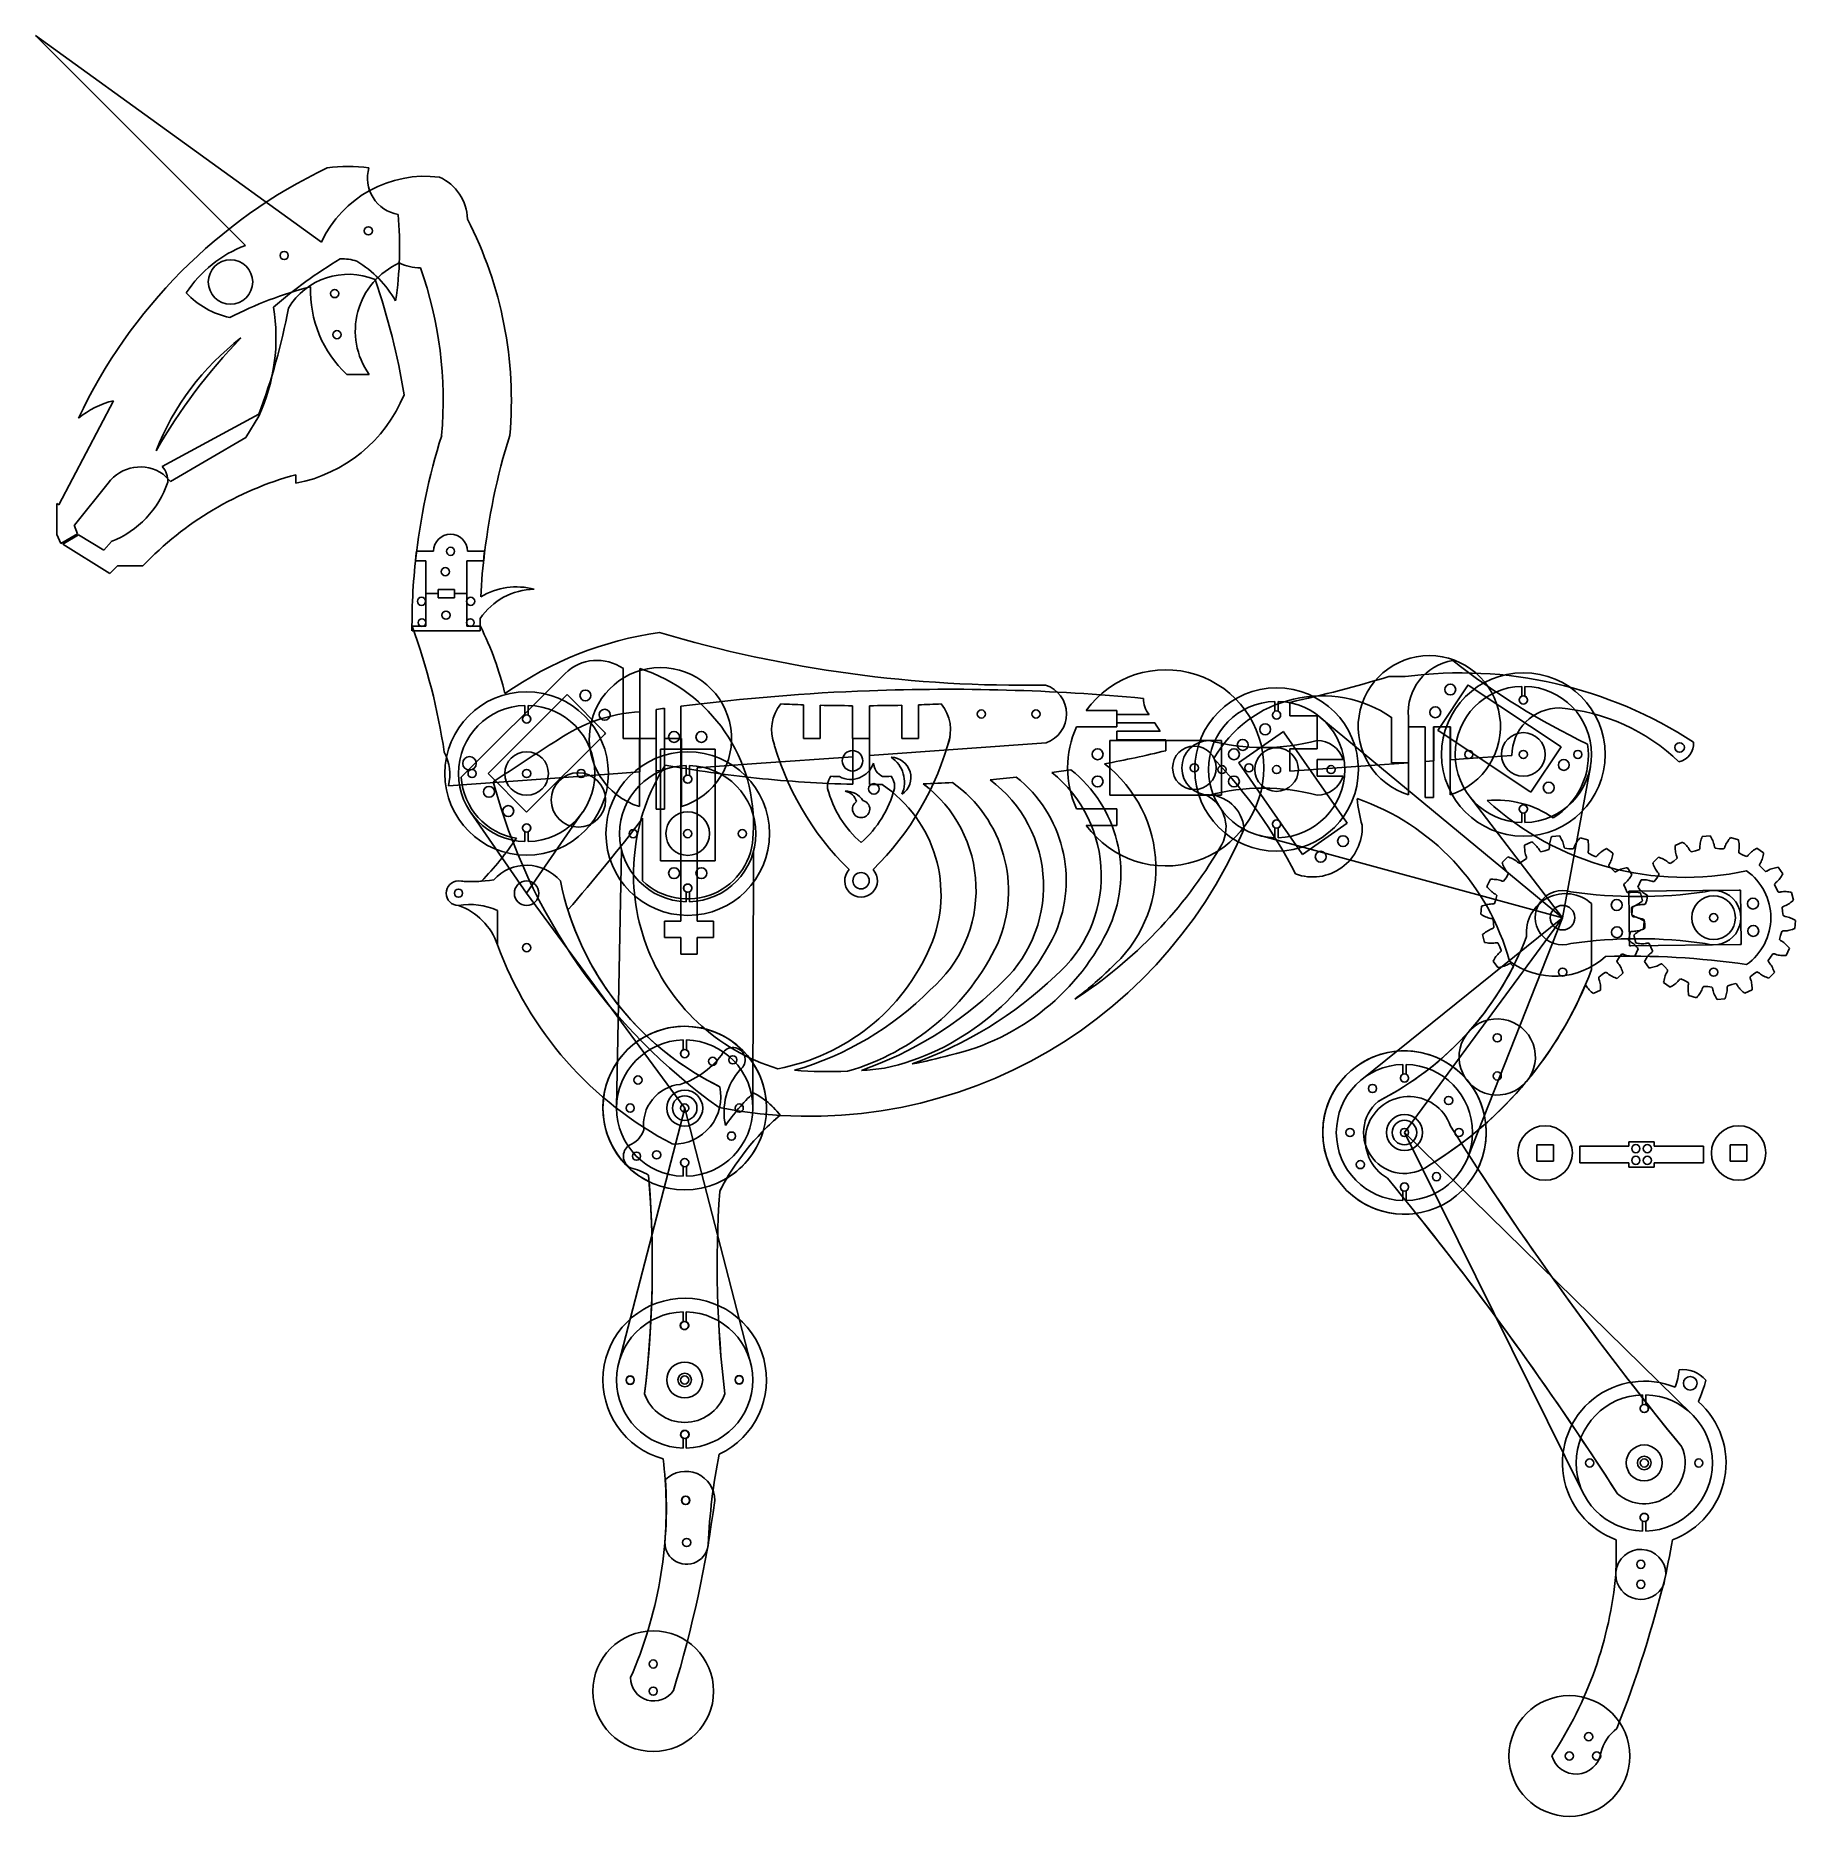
# Model space of a CAD drawing. Header units: inches. Extents: x -71.7 to -7.1, y 37.6 to 103.
import ezdxf

# ---------------------------------------------------------------- set-up
doc = ezdxf.new("R2010")
doc.units = ezdxf.units.IN
doc.header["$MEASUREMENT"] = 0

msp = doc.modelspace()

# ---------------------------------------------------------------- linework, layer by layer
for p, q in [((-63.992, 95.263), (-71.692, 102.963)), ((-71.692, 102.963), (-61.21, 95.386)), ((-60.275, 90.53), (-59.455, 90.53)), ((-68.834, 89.565), (-70.836, 85.745)), ((-67.051, 87.153), (-63.505, 89.069)), ((-63.981, 88.218), (-63.506, 89)), ((-66.748, 86.604), (-63.981, 88.218)), ((-69.034, 86.538), (-70.269, 85.004)), ((-67.015, 86.871), (-67.014, 86.871)), ((-67.015, 86.871), (-66.748, 86.604)), ((-62.147, 86.849), (-62.147, 86.535)), ((-70.917, 85.796), (-70.917, 84.655)), ((-70.16, 84.676), (-70.273, 85.004)), ((-70.917, 84.655), (-70.764, 84.323)), ((-70.764, 84.323), (-70.16, 84.676)), ((-70.118, 84.647), (-70.699, 84.307)), ((-68.97, 83.225), (-70.699, 84.307)), ((-70.118, 84.647), (-69.187, 84.083)), ((-69.187, 84.083), (-68.914, 84.398)), ((-57.377, 83.687), (-57.751, 83.687)), ((-57.719, 84.04), (-57.093, 84.04)), ((-57.377, 82.487), (-57.377, 83.687)), ((-55.877, 82.487), (-55.877, 83.687)), ((-55.877, 83.687), (-55.252, 83.687)), ((-55.846, 84.04), (-55.22, 84.04)), ((-68.69, 83.504), (-68.97, 83.225)), ((-67.758, 83.504), (-68.69, 83.504)), ((-57.377, 82.487), (-57.377, 81.287)), ((-57.377, 82.487), (-56.927, 82.487)), ((-57.377, 82.487), (-56.927, 82.487)), ((-56.927, 82.487), (-56.927, 82.637)), ((-56.927, 82.637), (-56.327, 82.637)), ((-56.927, 82.487), (-56.927, 82.337)), ((-56.927, 82.337), (-56.327, 82.337)), ((-56.327, 82.637), (-56.327, 82.487)), ((-56.327, 82.337), (-56.327, 82.487)), ((-56.327, 82.487), (-55.877, 82.487)), ((-56.327, 82.487), (-55.877, 82.487)), ((-55.877, 82.487), (-55.877, 81.287)), ((-57.884, 81.116), (-55.385, 81.116)), ((-57.877, 81.287), (-57.377, 81.287)), ((-55.877, 81.287), (-55.377, 81.287)), ((-50.132, 77.164), (-50.132, 79.733)), ((-49.522, 77.164), (-49.522, 79.738)), ((-56.076, 75.751), (-52.269, 79.558)), ((-22.047, 79.444), (-21.448, 79.444)), ((-17.175, 78.723), (-17.175, 79.084)), ((-17.055, 78.723), (-17.055, 79.084)), ((-26.228, 78.168), (-26.228, 78.53)), ((-26.108, 78.168), (-26.108, 78.53)), ((-25.683, 78.006), (-25.683, 78.497)), ((-53.74, 78.022), (-53.74, 78.384)), ((-53.62, 78.022), (-53.62, 78.384)), ((-49.522, 77.164), (-49.522, 78.149)), ((-48.922, 77.164), (-48.922, 78.235)), ((-48.622, 77.164), (-48.622, 78.277)), ((-48.022, 77.164), (-48.022, 78.355)), ((-43.522, 77.164), (-43.522, 78.406)), ((-42.912, 78.39), (-42.912, 77.164)), ((-41.722, 77.164), (-41.722, 78.374)), ((-41.102, 77.164), (-41.102, 78.374)), ((-39.912, 78.39), (-39.912, 77.164)), ((-39.302, 77.164), (-39.302, 78.406)), ((-32.033, 78.203), (-33.15, 78.203)), ((-32.033, 77.593), (-32.033, 78.203)), ((-30.844, 78.053), (-32.033, 78.053)), ((-32.033, 78.053), (-32.033, 77.743)), ((-24.683, 78.006), (-25.683, 78.006)), ((-24.683, 77.396), (-24.683, 78.006)), ((-21.954, 76.278), (-21.954, 77.947)), ((-21.334, 76.278), (-21.334, 77.947)), ((-49.522, 77.164), (-50.132, 77.164)), ((-49.542, 77.164), (-49.542, 74.672)), ((-48.922, 77.164), (-49.542, 77.164)), ((-49.522, 75.941), (-49.522, 77.164)), ((-49.522, 77.164), (-48.922, 77.164)), ((-49.522, 77.164), (-48.922, 77.164)), ((-48.922, 77.164), (-48.922, 75.985)), ((-48.922, 77.164), (-48.922, 74.574)), ((-48.622, 76.006), (-48.622, 77.164)), ((-48.622, 77.164), (-48.022, 77.164)), ((-48.622, 77.164), (-48.022, 77.164)), ((-48.622, 77.164), (-48.622, 74.574)), ((-48.002, 77.164), (-48.622, 77.164)), ((-48.022, 77.164), (-48.022, 70.462)), ((-48.002, 77.164), (-48.002, 74.672)), ((-42.912, 77.164), (-43.522, 77.164)), ((-41.102, 77.164), (-41.722, 77.164)), ((-41.717, 77.164), (-41.717, 76.502)), ((-41.717, 77.164), (-41.107, 77.164)), ((-41.717, 77.164), (-41.107, 77.164)), ((-41.717, 77.164), (-41.717, 75.492)), ((-41.107, 76.546), (-41.107, 77.164)), ((-41.107, 77.164), (-41.107, 75.481)), ((-39.912, 77.164), (-39.302, 77.164)), ((-32.033, 77.593), (-33.506, 77.593)), ((-32.033, 77.743), (-30.637, 77.743)), ((-30.441, 77.433), (-32.033, 77.433)), ((-32.033, 77.433), (-32.033, 77.123)), ((-32.033, 77.123), (-30.233, 77.123)), ((-30.233, 77.123), (-30.233, 76.722)), ((-24.683, 77.396), (-24.683, 76.786)), ((-21.334, 76.278), (-21.334, 77.601)), ((-21.334, 77.601), (-20.714, 77.601)), ((-21.334, 77.601), (-21.334, 75.108)), ((-20.714, 77.601), (-21.334, 77.601)), ((-20.714, 76.323), (-20.714, 77.601)), ((-20.714, 77.601), (-20.714, 75.01)), ((-20.414, 77.601), (-20.414, 75.01)), ((-19.794, 77.601), (-20.414, 77.601)), ((-20.404, 76.345), (-20.404, 77.601)), ((-20.404, 77.601), (-19.784, 77.601)), ((-19.794, 77.601), (-19.794, 75.108)), ((-19.784, 76.39), (-19.784, 77.601)), ((-45.241, 76.249), (-41.717, 76.502)), ((-41.107, 76.546), (-34.619, 77.013)), ((-25.683, 76.786), (-25.683, 75.966)), ((-24.683, 76.786), (-25.683, 76.786)), ((-19.309, 76.424), (-17.532, 76.552)), ((-51.804, 75.777), (-49.522, 75.941)), ((-48.922, 75.985), (-48.622, 76.006)), ((-47.829, 75.816), (-47.829, 76.178)), ((-47.709, 75.816), (-47.709, 76.178)), ((-47.422, 76.092), (-46.6, 76.151)), ((-47.422, 70.462), (-47.422, 76.092)), ((-46.6, 76.151), (-45.241, 76.249)), ((-25.683, 75.966), (-22.738, 76.177)), ((-23.731, 76.398), (-24.683, 76.398)), ((-24.683, 76.398), (-24.683, 75.788)), ((-22.738, 76.177), (-21.334, 76.278)), ((-21.334, 76.278), (-21.954, 76.278)), ((-20.714, 76.323), (-20.404, 76.345)), ((-19.784, 76.39), (-19.309, 76.424)), ((-56.547, 75.436), (-51.804, 75.777)), ((-24.683, 75.788), (-23.731, 75.788)), ((-48.622, 74.574), (-48.922, 74.574)), ((-32.033, 74.593), (-33.506, 74.593)), ((-32.033, 74.593), (-32.033, 73.983)), ((-20.414, 75.01), (-20.714, 75.01)), ((-49.426, 71.943), (-49.426, 74.241)), ((-32.033, 73.983), (-33.15, 73.983)), ((-26.228, 73.893), (-26.228, 73.531)), ((-26.108, 73.893), (-26.108, 73.531)), ((-17.175, 74.448), (-17.175, 74.086)), ((-17.055, 74.448), (-17.055, 74.086)), ((-53.74, 73.747), (-53.74, 73.386)), ((-53.62, 73.747), (-53.62, 73.386)), ((-17.069, 73.215), (-17.068, 73.255)), ((-17.068, 73.163), (-17.069, 73.215)), ((-17.068, 73.255), (-16.8, 73.379)), ((-16.8, 73.379), (-16.769, 73.354)), ((-16.769, 73.354), (-16.729, 73.319)), ((-16.729, 73.319), (-16.692, 73.284)), ((-16.692, 73.284), (-16.656, 73.248)), ((-16.656, 73.248), (-16.623, 73.211)), ((-16.623, 73.211), (-16.592, 73.173)), ((-16.16, 73.193), (-16.159, 73.24)), ((-16.159, 73.169), (-16.16, 73.193)), ((-16.159, 73.24), (-16.154, 73.288)), ((-16.154, 73.288), (-16.145, 73.337)), ((-16.145, 73.337), (-16.135, 73.386)), ((-16.135, 73.386), (-16.122, 73.435)), ((-16.122, 73.435), (-16.106, 73.484)), ((-16.106, 73.484), (-16.089, 73.533)), ((-16.089, 73.533), (-16.074, 73.571)), ((-16.074, 73.571), (-15.78, 73.595)), ((-15.78, 73.595), (-15.76, 73.561)), ((-15.76, 73.561), (-15.734, 73.515)), ((-15.734, 73.515), (-15.711, 73.469)), ((-15.711, 73.469), (-15.69, 73.423)), ((-15.69, 73.423), (-15.671, 73.377)), ((-15.671, 73.377), (-15.655, 73.33)), ((-15.655, 73.33), (-15.642, 73.284)), ((-15.642, 73.284), (-15.632, 73.237)), ((-15.632, 73.237), (-15.629, 73.214)), ((-15.629, 73.214), (-15.623, 73.191)), ((-15.623, 73.191), (-15.614, 73.167)), ((-15.25, 73.179), (-15.243, 73.202)), ((-15.243, 73.202), (-15.225, 73.246)), ((-15.225, 73.246), (-15.204, 73.289)), ((-15.204, 73.289), (-15.179, 73.332)), ((-15.179, 73.332), (-15.153, 73.374)), ((-15.153, 73.374), (-15.124, 73.416)), ((-15.124, 73.416), (-15.092, 73.457)), ((-15.092, 73.457), (-15.059, 73.497)), ((-15.059, 73.497), (-15.032, 73.527)), ((-15.032, 73.527), (-14.748, 73.45)), ((-14.748, 73.45), (-14.74, 73.411)), ((-14.74, 73.411), (-14.732, 73.359)), ((-14.732, 73.359), (-14.726, 73.308)), ((-14.726, 73.308), (-14.722, 73.257)), ((-14.722, 73.257), (-14.72, 73.207)), ((-14.72, 73.207), (-14.721, 73.158)), ((-11.547, 73.205), (-11.546, 73.245)), ((-11.546, 73.153), (-11.547, 73.205)), ((-11.546, 73.245), (-11.28, 73.371)), ((-11.28, 73.371), (-11.248, 73.346)), ((-11.248, 73.346), (-11.208, 73.312)), ((-11.208, 73.312), (-11.17, 73.277)), ((-11.17, 73.277), (-11.134, 73.241)), ((-11.134, 73.241), (-11.101, 73.204)), ((-11.101, 73.204), (-11.07, 73.166)), ((-10.638, 73.189), (-10.637, 73.237)), ((-10.637, 73.166), (-10.638, 73.189)), ((-10.637, 73.237), (-10.632, 73.285)), ((-10.632, 73.285), (-10.625, 73.334)), ((-10.625, 73.334), (-10.614, 73.382)), ((-10.614, 73.382), (-10.601, 73.432)), ((-10.601, 73.432), (-10.586, 73.481)), ((-10.586, 73.481), (-10.569, 73.531)), ((-10.569, 73.531), (-10.555, 73.568)), ((-10.555, 73.568), (-10.261, 73.594)), ((-10.261, 73.594), (-10.24, 73.56)), ((-10.24, 73.56), (-10.214, 73.515)), ((-10.214, 73.515), (-10.191, 73.469)), ((-10.191, 73.469), (-10.169, 73.423)), ((-10.169, 73.423), (-10.15, 73.377)), ((-10.15, 73.377), (-10.134, 73.33)), ((-10.134, 73.33), (-10.121, 73.284)), ((-10.121, 73.284), (-10.111, 73.237)), ((-10.111, 73.237), (-10.108, 73.214)), ((-10.108, 73.214), (-10.101, 73.191)), ((-10.101, 73.191), (-10.092, 73.168)), ((-9.728, 73.182), (-9.721, 73.205)), ((-9.721, 73.205), (-9.703, 73.249)), ((-9.703, 73.249), (-9.682, 73.292)), ((-9.682, 73.292), (-9.659, 73.335)), ((-9.659, 73.335), (-9.632, 73.378)), ((-9.632, 73.378), (-9.603, 73.42)), ((-9.603, 73.42), (-9.572, 73.461)), ((-9.572, 73.461), (-9.539, 73.502)), ((-9.539, 73.502), (-9.513, 73.532)), ((-9.513, 73.532), (-9.228, 73.456)), ((-9.228, 73.456), (-9.22, 73.417)), ((-9.22, 73.417), (-9.211, 73.366)), ((-9.211, 73.366), (-9.204, 73.314)), ((-9.204, 73.314), (-9.2, 73.264)), ((-9.2, 73.264), (-9.198, 73.214)), ((-9.198, 73.214), (-9.199, 73.165)), ((-17.894, 72.619), (-17.684, 72.827)), ((-17.881, 72.581), (-17.894, 72.619)), ((-17.863, 72.532), (-17.881, 72.581)), ((-17.684, 72.827), (-17.647, 72.814)), ((-17.647, 72.814), (-17.598, 72.795)), ((-17.598, 72.795), (-17.55, 72.775)), ((-17.55, 72.775), (-17.504, 72.753)), ((-17.504, 72.753), (-17.46, 72.729)), ((-17.46, 72.729), (-17.418, 72.704)), ((-17.418, 72.704), (-17.378, 72.677)), ((-17.378, 72.677), (-17.341, 72.647)), ((-17.341, 72.647), (-17.324, 72.631)), ((-17.324, 72.631), (-17.304, 72.618)), ((-17.304, 72.618), (-17.282, 72.606)), ((-17.282, 72.606), (-17.269, 72.601)), ((-17.269, 72.601), (-17.254, 72.598)), ((-17.254, 72.598), (-17.125, 72.679)), ((-17.125, 72.679), (-17.004, 72.772)), ((-17.125, 72.679), (-17.125, 72.679)), ((-17.066, 73.111), (-17.068, 73.163)), ((-17.062, 73.061), (-17.066, 73.111)), ((-17.055, 73.011), (-17.062, 73.061)), ((-17.046, 72.963), (-17.055, 73.011)), ((-17.034, 72.916), (-17.046, 72.963)), ((-17.02, 72.871), (-17.034, 72.916)), ((-17.011, 72.849), (-17.02, 72.871)), ((-17.005, 72.826), (-17.011, 72.849)), ((-17.001, 72.801), (-17.005, 72.826)), ((-17.004, 72.772), (-17.001, 72.787)), ((-17.001, 72.787), (-17.001, 72.801)), ((-16.592, 73.173), (-16.563, 73.133)), ((-16.563, 73.133), (-16.539, 73.093)), ((-16.539, 73.093), (-16.528, 73.072)), ((-16.528, 73.072), (-16.514, 73.052)), ((-16.514, 73.052), (-16.497, 73.033)), ((-16.497, 73.033), (-16.487, 73.025)), ((-16.487, 73.025), (-16.473, 73.017)), ((-16.473, 73.017), (-16.325, 73.049)), ((-16.325, 73.049), (-16.179, 73.095)), ((-16.325, 73.049), (-16.325, 73.049)), ((-16.179, 73.095), (-16.172, 73.108)), ((-16.172, 73.108), (-16.167, 73.121)), ((-16.167, 73.121), (-16.162, 73.145)), ((-16.162, 73.145), (-16.159, 73.169)), ((-15.614, 73.167), (-15.607, 73.155)), ((-15.607, 73.155), (-15.597, 73.144)), ((-15.597, 73.144), (-15.446, 73.123)), ((-15.446, 73.123), (-15.446, 73.123)), ((-15.446, 73.123), (-15.294, 73.116)), ((-15.294, 73.116), (-15.282, 73.126)), ((-15.282, 73.126), (-15.273, 73.136)), ((-15.273, 73.136), (-15.26, 73.158)), ((-15.26, 73.158), (-15.25, 73.179)), ((-14.736, 73.04), (-14.738, 73.016)), ((-14.738, 73.016), (-14.738, 72.991)), ((-14.738, 72.991), (-14.735, 72.977)), ((-14.731, 73.063), (-14.736, 73.04)), ((-14.735, 72.977), (-14.73, 72.963)), ((-14.724, 73.11), (-14.731, 73.063)), ((-14.73, 72.963), (-14.596, 72.892)), ((-14.721, 73.158), (-14.724, 73.11)), ((-14.596, 72.892), (-14.596, 72.892)), ((-14.596, 72.892), (-14.455, 72.833)), ((-14.455, 72.833), (-14.44, 72.838)), ((-14.44, 72.838), (-14.429, 72.845)), ((-14.429, 72.845), (-14.409, 72.861)), ((-14.409, 72.861), (-14.392, 72.878)), ((-14.392, 72.878), (-14.377, 72.896)), ((-14.377, 72.896), (-14.345, 72.932)), ((-14.345, 72.932), (-14.311, 72.965)), ((-14.311, 72.965), (-14.273, 72.997)), ((-14.273, 72.997), (-14.234, 73.028)), ((-14.234, 73.028), (-14.192, 73.057)), ((-14.192, 73.057), (-14.149, 73.085)), ((-14.149, 73.085), (-14.103, 73.111)), ((-14.103, 73.111), (-14.068, 73.13)), ((-14.068, 73.13), (-13.827, 72.96)), ((-13.967, 72.549), (-13.975, 72.525)), ((-13.957, 72.571), (-13.967, 72.549)), ((-13.944, 72.591), (-13.957, 72.571)), ((-13.922, 72.633), (-13.944, 72.591)), ((-13.902, 72.677), (-13.922, 72.633)), ((-13.884, 72.722), (-13.902, 72.677)), ((-13.869, 72.77), (-13.884, 72.722)), ((-13.855, 72.819), (-13.869, 72.77)), ((-13.843, 72.869), (-13.855, 72.819)), ((-13.834, 72.921), (-13.843, 72.869)), ((-13.827, 72.96), (-13.834, 72.921)), ((-12.368, 72.603), (-12.16, 72.812)), ((-12.355, 72.566), (-12.368, 72.603)), ((-12.336, 72.516), (-12.355, 72.566)), ((-12.16, 72.812), (-12.122, 72.8)), ((-12.122, 72.8), (-12.073, 72.782)), ((-12.073, 72.782), (-12.025, 72.762)), ((-12.025, 72.762), (-11.979, 72.74)), ((-11.979, 72.74), (-11.935, 72.717)), ((-11.935, 72.717), (-11.893, 72.692)), ((-11.893, 72.692), (-11.853, 72.665)), ((-11.853, 72.665), (-11.815, 72.636)), ((-11.815, 72.636), (-11.798, 72.62)), ((-11.798, 72.62), (-11.778, 72.606)), ((-11.778, 72.606), (-11.756, 72.594)), ((-11.756, 72.594), (-11.743, 72.59)), ((-11.743, 72.59), (-11.728, 72.587)), ((-11.728, 72.587), (-11.599, 72.669)), ((-11.599, 72.669), (-11.479, 72.763)), ((-11.599, 72.669), (-11.599, 72.669)), ((-11.544, 73.101), (-11.546, 73.153)), ((-11.539, 73.051), (-11.544, 73.101)), ((-11.532, 73.001), (-11.539, 73.051)), ((-11.522, 72.953), (-11.532, 73.001)), ((-11.51, 72.906), (-11.522, 72.953)), ((-11.495, 72.861), (-11.51, 72.906)), ((-11.486, 72.84), (-11.495, 72.861)), ((-11.48, 72.816), (-11.486, 72.84)), ((-11.476, 72.791), (-11.48, 72.816)), ((-11.479, 72.763), (-11.476, 72.778)), ((-11.476, 72.778), (-11.476, 72.791)), ((-11.07, 73.166), (-11.041, 73.127)), ((-11.041, 73.127), (-11.016, 73.087)), ((-11.016, 73.087), (-11.005, 73.066)), ((-11.005, 73.066), (-10.991, 73.046)), ((-10.991, 73.046), (-10.974, 73.028)), ((-10.974, 73.028), (-10.964, 73.019)), ((-10.964, 73.019), (-10.95, 73.011)), ((-10.95, 73.011), (-10.802, 73.044)), ((-10.802, 73.044), (-10.657, 73.091)), ((-10.802, 73.044), (-10.802, 73.044)), ((-10.657, 73.091), (-10.649, 73.104)), ((-10.649, 73.104), (-10.644, 73.117)), ((-10.644, 73.117), (-10.639, 73.142)), ((-10.639, 73.142), (-10.637, 73.166)), ((-10.092, 73.168), (-10.085, 73.156)), ((-10.085, 73.156), (-10.075, 73.144)), ((-10.075, 73.144), (-9.924, 73.124)), ((-9.924, 73.124), (-9.924, 73.124)), ((-9.924, 73.124), (-9.772, 73.119)), ((-9.772, 73.119), (-9.76, 73.129)), ((-9.76, 73.129), (-9.751, 73.139)), ((-9.751, 73.139), (-9.738, 73.16)), ((-9.738, 73.16), (-9.728, 73.182)), ((-9.214, 73.046), (-9.215, 73.022)), ((-9.215, 73.022), (-9.215, 72.997)), ((-9.215, 72.997), (-9.212, 72.984)), ((-9.209, 73.069), (-9.214, 73.046)), ((-9.212, 72.984), (-9.207, 72.969)), ((-9.202, 73.116), (-9.209, 73.069)), ((-9.207, 72.969), (-9.072, 72.899)), ((-9.199, 73.165), (-9.202, 73.116)), ((-9.072, 72.899), (-9.072, 72.899)), ((-9.072, 72.899), (-8.931, 72.842)), ((-8.931, 72.842), (-8.916, 72.847)), ((-8.916, 72.847), (-8.904, 72.854)), ((-8.904, 72.854), (-8.885, 72.87)), ((-8.885, 72.87), (-8.868, 72.887)), ((-8.868, 72.887), (-8.853, 72.905)), ((-8.853, 72.905), (-8.822, 72.941)), ((-8.822, 72.941), (-8.787, 72.975)), ((-8.787, 72.975), (-8.75, 73.007)), ((-8.75, 73.007), (-8.711, 73.038)), ((-8.711, 73.038), (-8.669, 73.067)), ((-8.669, 73.067), (-8.626, 73.095)), ((-8.626, 73.095), (-8.581, 73.122)), ((-8.581, 73.122), (-8.546, 73.141)), ((-8.546, 73.141), (-8.304, 72.973)), ((-8.449, 72.537), (-8.451, 72.524)), ((-8.441, 72.561), (-8.449, 72.537)), ((-8.431, 72.583), (-8.441, 72.561)), ((-8.418, 72.603), (-8.431, 72.583)), ((-8.396, 72.645), (-8.418, 72.603)), ((-8.376, 72.689), (-8.396, 72.645)), ((-8.359, 72.735), (-8.376, 72.689)), ((-8.344, 72.783), (-8.359, 72.735)), ((-8.331, 72.832), (-8.344, 72.783)), ((-8.319, 72.882), (-8.331, 72.832)), ((-8.31, 72.934), (-8.319, 72.882)), ((-8.304, 72.973), (-8.31, 72.934)), ((-18.452, 71.738), (-18.326, 72.005)), ((-18.326, 72.005), (-18.287, 72.006)), ((-18.287, 72.006), (-18.234, 72.005)), ((-18.234, 72.005), (-18.183, 72.002)), ((-18.183, 72.002), (-18.132, 71.998)), ((-18.132, 71.998), (-18.082, 71.991)), ((-18.082, 71.991), (-18.034, 71.981)), ((-18.034, 71.981), (-17.987, 71.969)), ((-17.987, 71.969), (-17.942, 71.954)), ((-17.942, 71.954), (-17.921, 71.945)), ((-17.921, 71.945), (-17.897, 71.939)), ((-17.897, 71.939), (-17.872, 71.935)), ((-17.872, 71.935), (-17.859, 71.935)), ((-17.843, 72.484), (-17.863, 72.532)), ((-17.859, 71.935), (-17.844, 71.938)), ((-17.844, 71.938), (-17.75, 72.058)), ((-17.821, 72.438), (-17.843, 72.484)), ((-17.798, 72.394), (-17.821, 72.438)), ((-17.773, 72.351), (-17.798, 72.394)), ((-17.746, 72.311), (-17.773, 72.351)), ((-17.75, 72.058), (-17.668, 72.187)), ((-17.75, 72.058), (-17.75, 72.058)), ((-17.717, 72.274), (-17.746, 72.311)), ((-17.701, 72.257), (-17.717, 72.274)), ((-17.687, 72.237), (-17.701, 72.257)), ((-17.676, 72.215), (-17.687, 72.237)), ((-17.671, 72.202), (-17.676, 72.215)), ((-17.668, 72.187), (-17.671, 72.202)), ((-13.977, 72.512), (-13.978, 72.496)), ((-13.978, 72.496), (-13.875, 72.384)), ((-13.975, 72.525), (-13.977, 72.512)), ((-13.875, 72.384), (-13.875, 72.384)), ((-13.875, 72.384), (-13.763, 72.281)), ((-13.763, 72.281), (-13.748, 72.281)), ((-13.748, 72.281), (-13.734, 72.283)), ((-13.734, 72.283), (-13.71, 72.291)), ((-13.71, 72.291), (-13.688, 72.301)), ((-13.688, 72.301), (-13.669, 72.313)), ((-13.669, 72.313), (-13.627, 72.335)), ((-13.627, 72.335), (-13.582, 72.355)), ((-13.582, 72.355), (-13.536, 72.372)), ((-13.536, 72.372), (-13.489, 72.388)), ((-13.489, 72.388), (-13.44, 72.401)), ((-13.44, 72.401), (-13.389, 72.412)), ((-13.389, 72.412), (-13.338, 72.421)), ((-13.331, 71.91), (-13.366, 71.878)), ((-13.338, 72.421), (-13.298, 72.427)), ((-13.297, 71.944), (-13.331, 71.91)), ((-13.298, 72.427), (-13.13, 72.185)), ((-13.265, 71.981), (-13.297, 71.944)), ((-13.234, 72.021), (-13.265, 71.981)), ((-13.204, 72.062), (-13.234, 72.021)), ((-13.176, 72.105), (-13.204, 72.062)), ((-13.149, 72.15), (-13.176, 72.105)), ((-13.13, 72.185), (-13.149, 72.15)), ((-12.92, 71.719), (-12.796, 71.987)), ((-12.796, 71.987), (-12.756, 71.988)), ((-12.756, 71.988), (-12.704, 71.987)), ((-12.704, 71.987), (-12.652, 71.985)), ((-12.652, 71.985), (-12.602, 71.98)), ((-12.602, 71.98), (-12.552, 71.974)), ((-12.552, 71.974), (-12.504, 71.965)), ((-12.504, 71.965), (-12.457, 71.953)), ((-12.457, 71.953), (-12.412, 71.938)), ((-12.412, 71.938), (-12.39, 71.929)), ((-12.39, 71.929), (-12.367, 71.923)), ((-12.367, 71.923), (-12.342, 71.92)), ((-12.342, 71.92), (-12.328, 71.92)), ((-12.316, 72.469), (-12.336, 72.516)), ((-12.328, 71.92), (-12.313, 71.923)), ((-12.294, 72.423), (-12.316, 72.469)), ((-12.313, 71.923), (-12.22, 72.044)), ((-12.271, 72.379), (-12.294, 72.423)), ((-12.245, 72.337), (-12.271, 72.379)), ((-12.218, 72.297), (-12.245, 72.337)), ((-12.22, 72.044), (-12.139, 72.173)), ((-12.22, 72.044), (-12.22, 72.044)), ((-12.188, 72.26), (-12.218, 72.297)), ((-12.173, 72.242), (-12.188, 72.26)), ((-12.159, 72.223), (-12.173, 72.242)), ((-12.147, 72.201), (-12.159, 72.223)), ((-12.142, 72.188), (-12.147, 72.201)), ((-12.139, 72.173), (-12.142, 72.188)), ((-8.451, 72.524), (-8.451, 72.508)), ((-8.451, 72.508), (-8.348, 72.396)), ((-8.348, 72.396), (-8.348, 72.396)), ((-8.348, 72.396), (-8.235, 72.294)), ((-8.235, 72.294), (-8.22, 72.294)), ((-8.22, 72.294), (-8.206, 72.296)), ((-8.206, 72.296), (-8.182, 72.304)), ((-8.182, 72.304), (-8.16, 72.314)), ((-8.16, 72.314), (-8.141, 72.327)), ((-8.141, 72.327), (-8.099, 72.35)), ((-8.099, 72.35), (-8.055, 72.37)), ((-8.055, 72.37), (-8.009, 72.387)), ((-8.009, 72.387), (-7.961, 72.403)), ((-7.961, 72.403), (-7.912, 72.416)), ((-7.912, 72.416), (-7.862, 72.428)), ((-7.862, 72.428), (-7.811, 72.438)), ((-7.835, 71.894), (-7.854, 71.88)), ((-7.8, 71.926), (-7.835, 71.894)), ((-7.811, 72.438), (-7.771, 72.444)), ((-7.766, 71.961), (-7.8, 71.926)), ((-7.771, 72.444), (-7.601, 72.203)), ((-7.734, 71.998), (-7.766, 71.961)), ((-7.704, 72.038), (-7.734, 71.998)), ((-7.675, 72.079), (-7.704, 72.038)), ((-7.647, 72.123), (-7.675, 72.079)), ((-7.62, 72.168), (-7.647, 72.123)), ((-7.601, 72.203), (-7.62, 72.168)), ((-47.829, 71.541), (-47.829, 71.18)), ((-47.709, 71.541), (-47.709, 71.18)), ((-18.427, 71.707), (-18.452, 71.738)), ((-18.393, 71.667), (-18.427, 71.707)), ((-18.358, 71.629), (-18.393, 71.667)), ((-18.322, 71.593), (-18.358, 71.629)), ((-18.285, 71.56), (-18.322, 71.593)), ((-18.247, 71.528), (-18.285, 71.56)), ((-18.208, 71.5), (-18.247, 71.528)), ((-18.168, 71.475), (-18.208, 71.5)), ((-18.172, 71.116), (-18.126, 71.261)), ((-18.147, 71.464), (-18.168, 71.475)), ((-18.128, 71.45), (-18.147, 71.464)), ((-18.109, 71.433), (-18.128, 71.45)), ((-18.126, 71.261), (-18.092, 71.409)), ((-18.126, 71.261), (-18.126, 71.261)), ((-18.1, 71.423), (-18.109, 71.433)), ((-18.092, 71.409), (-18.1, 71.423)), ((-13.424, 71.815), (-13.43, 71.801)), ((-13.43, 71.801), (-13.372, 71.66)), ((-13.418, 71.827), (-13.424, 71.815)), ((-13.402, 71.847), (-13.418, 71.827)), ((-13.385, 71.864), (-13.402, 71.847)), ((-13.366, 71.878), (-13.385, 71.864)), ((-13.372, 71.66), (-13.372, 71.66)), ((-13.372, 71.66), (-13.302, 71.525)), ((-13.302, 71.525), (-13.288, 71.519)), ((-13.288, 71.519), (-13.274, 71.517)), ((-13.274, 71.517), (-13.249, 71.516)), ((-13.249, 71.516), (-13.225, 71.518)), ((-13.225, 71.518), (-13.202, 71.523)), ((-13.202, 71.523), (-13.155, 71.53)), ((-13.155, 71.53), (-13.107, 71.533)), ((-13.107, 71.533), (-13.058, 71.533)), ((-13.058, 71.533), (-13.008, 71.531)), ((-13.008, 71.531), (-12.957, 71.527)), ((-12.957, 71.527), (-12.906, 71.52)), ((-12.895, 71.688), (-12.92, 71.719)), ((-12.906, 71.52), (-12.854, 71.511)), ((-12.861, 71.648), (-12.895, 71.688)), ((-12.825, 71.61), (-12.861, 71.648)), ((-12.854, 71.511), (-12.815, 71.504)), ((-12.789, 71.575), (-12.825, 71.61)), ((-12.815, 71.504), (-12.74, 71.219)), ((-12.752, 71.541), (-12.789, 71.575)), ((-12.714, 71.51), (-12.752, 71.541)), ((-12.674, 71.482), (-12.714, 71.51)), ((-12.634, 71.457), (-12.674, 71.482)), ((-12.636, 71.098), (-12.59, 71.243)), ((-12.613, 71.447), (-12.634, 71.457)), ((-12.593, 71.433), (-12.613, 71.447)), ((-12.575, 71.416), (-12.593, 71.433)), ((-12.59, 71.243), (-12.558, 71.392)), ((-12.59, 71.243), (-12.59, 71.243)), ((-12.566, 71.406), (-12.575, 71.416)), ((-12.558, 71.392), (-12.566, 71.406)), ((-7.893, 71.831), (-7.898, 71.816)), ((-7.898, 71.816), (-7.84, 71.676)), ((-7.886, 71.843), (-7.893, 71.831)), ((-7.871, 71.863), (-7.886, 71.843)), ((-7.854, 71.88), (-7.871, 71.863)), ((-7.84, 71.676), (-7.84, 71.676)), ((-7.84, 71.676), (-7.769, 71.541)), ((-7.769, 71.541), (-7.754, 71.536)), ((-7.754, 71.536), (-7.741, 71.534)), ((-7.741, 71.534), (-7.716, 71.533)), ((-7.716, 71.533), (-7.691, 71.535)), ((-7.691, 71.535), (-7.669, 71.54)), ((-7.669, 71.54), (-7.622, 71.547)), ((-7.622, 71.547), (-7.573, 71.551)), ((-7.573, 71.551), (-7.524, 71.552)), ((-7.524, 71.552), (-7.474, 71.55)), ((-7.474, 71.55), (-7.424, 71.546)), ((-7.424, 71.546), (-7.372, 71.54)), ((-7.372, 71.54), (-7.321, 71.531)), ((-7.321, 71.531), (-7.281, 71.523)), ((-7.281, 71.523), (-7.204, 71.239)), ((-7.204, 71.239), (-7.234, 71.213)), ((-54.746, 70.864), (-54.746, 69.597)), ((-18.676, 70.72), (-18.649, 71.014)), ((-18.642, 70.699), (-18.676, 70.72)), ((-18.649, 71.014), (-18.612, 71.028)), ((-18.596, 70.673), (-18.642, 70.699)), ((-18.612, 71.028), (-18.562, 71.045)), ((-18.55, 70.65), (-18.596, 70.673)), ((-18.562, 71.045), (-18.513, 71.06)), ((-18.504, 70.628), (-18.55, 70.65)), ((-18.513, 71.06), (-18.464, 71.073)), ((-18.458, 70.609), (-18.504, 70.628)), ((-18.464, 71.073), (-18.415, 71.083)), ((-18.411, 70.593), (-18.458, 70.609)), ((-18.415, 71.083), (-18.366, 71.091)), ((-18.365, 70.579), (-18.411, 70.593)), ((-18.366, 71.091), (-18.318, 71.096)), ((-18.319, 70.57), (-18.365, 70.579)), ((-18.318, 71.096), (-18.271, 71.097)), ((-18.271, 71.097), (-18.247, 71.096)), ((-18.247, 71.096), (-18.223, 71.098)), ((-18.223, 71.098), (-18.198, 71.103)), ((-18.198, 71.103), (-18.186, 71.108)), ((-18.186, 71.108), (-18.172, 71.116)), ((-14.61, 71.112), (-14.61, 68.699)), ((-14.61, 71.112), (-14.61, 68.699)), ((-13.143, 70.971), (-13.153, 70.96)), ((-13.153, 70.96), (-13.147, 70.807)), ((-13.147, 70.807), (-13.147, 70.807)), ((-13.147, 70.807), (-13.127, 70.656)), ((-13.147, 70.807), (-13.147, 70.807)), ((-13.132, 70.98), (-13.143, 70.971)), ((-13.136, 70.699), (-13.112, 70.993)), ((-13.102, 70.679), (-13.136, 70.699)), ((-13.111, 70.993), (-13.132, 70.98)), ((-13.127, 70.656), (-13.116, 70.647)), ((-13.116, 70.647), (-13.104, 70.64)), ((-13.112, 70.993), (-13.075, 71.008)), ((-13.089, 71.004), (-13.111, 70.993)), ((-13.104, 70.64), (-13.08, 70.63)), ((-13.056, 70.653), (-13.102, 70.679)), ((-13.067, 71.011), (-13.089, 71.004)), ((-13.08, 70.63), (-13.057, 70.624)), ((-13.075, 71.008), (-13.025, 71.025)), ((-13.023, 71.028), (-13.067, 71.011)), ((-13.057, 70.624), (-13.034, 70.621)), ((-13.01, 70.63), (-13.056, 70.653)), ((-13.034, 70.621), (-12.987, 70.611)), ((-13.025, 71.025), (-12.976, 71.041)), ((-12.979, 71.049), (-13.023, 71.028)), ((-12.964, 70.608), (-13.01, 70.63)), ((-12.987, 70.611), (-12.941, 70.597)), ((-12.936, 71.073), (-12.979, 71.049)), ((-12.976, 71.041), (-12.927, 71.054)), ((-12.918, 70.59), (-12.964, 70.608)), ((-12.941, 70.597), (-12.895, 70.581)), ((-12.894, 71.099), (-12.936, 71.073)), ((-12.927, 71.054), (-12.878, 71.064)), ((-12.871, 70.574), (-12.918, 70.59)), ((-12.895, 70.581), (-12.848, 70.562)), ((-12.852, 71.128), (-12.894, 71.099)), ((-12.878, 71.064), (-12.829, 71.072)), ((-12.81, 71.159), (-12.852, 71.128)), ((-12.829, 71.072), (-12.781, 71.077)), ((-12.77, 71.192), (-12.81, 71.159)), ((-12.781, 71.077), (-12.734, 71.079)), ((-12.74, 71.219), (-12.77, 71.192)), ((-12.734, 71.079), (-12.711, 71.078)), ((-12.711, 71.078), (-12.686, 71.081)), ((-12.686, 71.081), (-12.662, 71.086)), ((-12.662, 71.086), (-12.649, 71.09)), ((-12.649, 71.09), (-12.636, 71.098)), ((-7.606, 70.989), (-7.615, 70.977)), ((-7.615, 70.977), (-7.609, 70.825)), ((-7.609, 70.825), (-7.609, 70.825)), ((-7.609, 70.825), (-7.588, 70.674)), ((-7.595, 70.998), (-7.606, 70.989)), ((-7.574, 71.011), (-7.595, 70.998)), ((-7.588, 70.674), (-7.576, 70.664)), ((-7.576, 70.664), (-7.564, 70.658)), ((-7.552, 71.022), (-7.574, 71.011)), ((-7.564, 70.658), (-7.541, 70.648)), ((-7.53, 71.029), (-7.552, 71.022)), ((-7.541, 70.648), (-7.517, 70.642)), ((-7.486, 71.047), (-7.53, 71.029)), ((-7.517, 70.642), (-7.494, 70.639)), ((-7.494, 70.639), (-7.448, 70.63)), ((-7.442, 71.068), (-7.486, 71.047)), ((-7.448, 70.63), (-7.401, 70.617)), ((-7.399, 71.092), (-7.442, 71.068)), ((-7.401, 70.617), (-7.355, 70.601)), ((-7.357, 71.119), (-7.399, 71.092)), ((-7.316, 71.148), (-7.357, 71.119)), ((-7.355, 70.601), (-7.308, 70.582)), ((-7.274, 71.179), (-7.316, 71.148)), ((-7.308, 70.582), (-7.262, 70.561)), ((-7.234, 71.213), (-7.274, 71.179)), ((-48.622, 69.862), (-48.622, 70.462)), ((-48.622, 70.462), (-48.022, 70.462)), ((-46.822, 70.462), (-47.422, 70.462)), ((-46.822, 69.862), (-46.822, 70.462)), ((-18.613, 69.972), (-18.583, 69.998)), ((-18.537, 69.687), (-18.613, 69.972)), ((-18.583, 69.998), (-18.542, 70.031)), ((-18.542, 70.031), (-18.501, 70.062)), ((-18.501, 70.062), (-18.459, 70.091)), ((-18.459, 70.091), (-18.417, 70.117)), ((-18.417, 70.117), (-18.374, 70.141)), ((-18.374, 70.141), (-18.33, 70.162)), ((-18.33, 70.162), (-18.286, 70.18)), ((-18.295, 70.566), (-18.319, 70.57)), ((-18.272, 70.56), (-18.295, 70.566)), ((-18.286, 70.18), (-18.263, 70.187)), ((-18.249, 70.551), (-18.272, 70.56)), ((-18.263, 70.187), (-18.242, 70.197)), ((-18.237, 70.544), (-18.249, 70.551)), ((-18.242, 70.197), (-18.22, 70.21)), ((-18.225, 70.534), (-18.237, 70.544)), ((-18.205, 70.383), (-18.225, 70.534)), ((-18.22, 70.21), (-18.21, 70.219)), ((-18.21, 70.219), (-18.2, 70.231)), ((-18.2, 70.231), (-18.205, 70.383)), ((-18.205, 70.383), (-18.205, 70.383)), ((-13.227, 69.93), (-13.26, 69.781)), ((-13.18, 70.075), (-13.227, 69.93)), ((-13.227, 69.93), (-13.227, 69.93)), ((-13.167, 70.082), (-13.18, 70.075)), ((-13.154, 70.087), (-13.167, 70.082)), ((-13.129, 70.092), (-13.154, 70.087)), ((-13.105, 70.094), (-13.129, 70.092)), ((-13.082, 70.093), (-13.105, 70.094)), ((-13.034, 70.094), (-13.082, 70.093)), ((-13.068, 69.951), (-13.038, 69.978)), ((-12.991, 69.667), (-13.068, 69.951)), ((-13.038, 69.978), (-12.998, 70.011)), ((-12.986, 70.099), (-13.034, 70.094)), ((-12.998, 70.011), (-12.957, 70.042)), ((-12.938, 70.107), (-12.986, 70.099)), ((-12.957, 70.042), (-12.915, 70.072)), ((-12.889, 70.117), (-12.938, 70.107)), ((-12.915, 70.072), (-12.873, 70.098)), ((-12.84, 70.13), (-12.889, 70.117)), ((-12.873, 70.098), (-12.83, 70.122)), ((-12.825, 70.561), (-12.871, 70.574)), ((-12.848, 70.562), (-12.802, 70.541)), ((-12.79, 70.145), (-12.84, 70.13)), ((-12.83, 70.122), (-12.787, 70.144)), ((-12.778, 70.551), (-12.825, 70.561)), ((-12.802, 70.541), (-12.757, 70.517)), ((-12.741, 70.162), (-12.79, 70.145)), ((-12.787, 70.144), (-12.743, 70.161)), ((-12.755, 70.548), (-12.778, 70.551)), ((-12.757, 70.517), (-12.711, 70.491)), ((-12.732, 70.542), (-12.755, 70.548)), ((-12.743, 70.161), (-12.721, 70.169)), ((-12.704, 70.177), (-12.741, 70.162)), ((-12.708, 70.533), (-12.732, 70.542)), ((-12.721, 70.169), (-12.699, 70.179)), ((-12.711, 70.491), (-12.677, 70.47)), ((-12.697, 70.526), (-12.708, 70.533)), ((-12.677, 70.47), (-12.704, 70.177)), ((-12.699, 70.179), (-12.677, 70.192)), ((-12.685, 70.516), (-12.697, 70.526)), ((-12.664, 70.365), (-12.685, 70.516)), ((-12.677, 70.192), (-12.667, 70.201)), ((-12.667, 70.201), (-12.657, 70.213)), ((-12.664, 70.365), (-12.664, 70.365)), ((-12.657, 70.213), (-12.664, 70.365)), ((-12.664, 70.365), (-12.664, 70.365)), ((-7.682, 69.947), (-7.714, 69.798)), ((-7.637, 70.092), (-7.682, 69.947)), ((-7.682, 69.947), (-7.682, 69.947)), ((-7.623, 70.1), (-7.637, 70.092)), ((-7.611, 70.105), (-7.623, 70.1)), ((-7.586, 70.11), (-7.611, 70.105)), ((-7.562, 70.112), (-7.586, 70.11)), ((-7.539, 70.111), (-7.562, 70.112)), ((-7.491, 70.113), (-7.539, 70.111)), ((-7.443, 70.118), (-7.491, 70.113)), ((-7.395, 70.126), (-7.443, 70.118)), ((-7.346, 70.137), (-7.395, 70.126)), ((-7.297, 70.15), (-7.346, 70.137)), ((-7.247, 70.165), (-7.297, 70.15)), ((-7.262, 70.561), (-7.216, 70.537)), ((-7.198, 70.183), (-7.247, 70.165)), ((-7.216, 70.537), (-7.17, 70.512)), ((-7.161, 70.197), (-7.198, 70.183)), ((-7.17, 70.512), (-7.136, 70.491)), ((-7.136, 70.491), (-7.161, 70.197)), ((-48.022, 69.862), (-48.622, 69.862)), ((-48.022, 69.862), (-48.022, 69.262)), ((-47.422, 69.262), (-47.422, 69.862)), ((-47.422, 69.262), (-47.422, 69.862)), ((-47.422, 69.862), (-46.822, 69.862)), ((-18.498, 69.679), (-18.537, 69.687)), ((-18.447, 69.67), (-18.498, 69.679)), ((-18.395, 69.663), (-18.447, 69.67)), ((-18.345, 69.659), (-18.395, 69.663)), ((-18.295, 69.657), (-18.345, 69.659)), ((-18.246, 69.657), (-18.295, 69.657)), ((-18.197, 69.661), (-18.246, 69.657)), ((-18.15, 69.667), (-18.197, 69.661)), ((-18.128, 69.672), (-18.15, 69.667)), ((-18.103, 69.674), (-18.128, 69.672)), ((-18.078, 69.673), (-18.103, 69.674)), ((-18.065, 69.671), (-18.078, 69.673)), ((-18.05, 69.666), (-18.065, 69.671)), ((-18.056, 69.246), (-18.022, 69.281)), ((-17.98, 69.531), (-18.05, 69.666)), ((-18.022, 69.281), (-17.986, 69.312)), ((-17.986, 69.312), (-17.968, 69.326)), ((-17.923, 69.389), (-17.98, 69.531)), ((-17.98, 69.531), (-17.98, 69.531)), ((-17.968, 69.326), (-17.951, 69.344)), ((-17.951, 69.344), (-17.935, 69.363)), ((-17.935, 69.363), (-17.928, 69.375)), ((-17.928, 69.375), (-17.923, 69.389)), ((-13.26, 69.781), (-13.252, 69.768)), ((-13.252, 69.768), (-13.244, 69.757)), ((-13.244, 69.757), (-13.225, 69.74)), ((-13.225, 69.74), (-13.205, 69.726)), ((-13.205, 69.726), (-13.185, 69.715)), ((-13.185, 69.715), (-13.144, 69.69)), ((-13.144, 69.69), (-13.105, 69.662)), ((-13.105, 69.662), (-13.067, 69.631)), ((-13.067, 69.631), (-13.03, 69.597)), ((-13.03, 69.597), (-12.994, 69.561)), ((-12.901, 69.452), (-13.026, 69.185)), ((-12.994, 69.561), (-12.959, 69.523)), ((-12.952, 69.659), (-12.991, 69.667)), ((-12.959, 69.523), (-12.925, 69.483)), ((-12.9, 69.651), (-12.952, 69.659)), ((-12.925, 69.483), (-12.901, 69.452)), ((-12.849, 69.644), (-12.9, 69.651)), ((-12.798, 69.64), (-12.849, 69.644)), ((-12.748, 69.639), (-12.798, 69.64)), ((-12.699, 69.64), (-12.748, 69.639)), ((-12.651, 69.643), (-12.699, 69.64)), ((-12.604, 69.65), (-12.651, 69.643)), ((-12.581, 69.655), (-12.604, 69.65)), ((-12.557, 69.657), (-12.581, 69.655)), ((-12.532, 69.657), (-12.557, 69.657)), ((-12.518, 69.654), (-12.532, 69.657)), ((-12.504, 69.649), (-12.518, 69.654)), ((-12.433, 69.514), (-12.504, 69.649)), ((-12.473, 69.264), (-12.437, 69.296)), ((-12.437, 69.296), (-12.419, 69.31)), ((-12.374, 69.374), (-12.433, 69.514)), ((-12.433, 69.514), (-12.433, 69.514)), ((-12.419, 69.31), (-12.402, 69.328)), ((-12.402, 69.328), (-12.386, 69.347)), ((-12.386, 69.347), (-12.38, 69.359)), ((-12.38, 69.359), (-12.374, 69.374)), ((-7.96, 69.268), (-8.052, 69.147)), ((-7.944, 69.27), (-7.96, 69.268)), ((-7.931, 69.27), (-7.944, 69.27)), ((-7.906, 69.267), (-7.931, 69.27)), ((-7.714, 69.798), (-7.707, 69.785)), ((-7.707, 69.785), (-7.698, 69.774)), ((-7.698, 69.774), (-7.679, 69.758)), ((-7.679, 69.758), (-7.659, 69.744)), ((-7.659, 69.744), (-7.638, 69.733)), ((-7.638, 69.733), (-7.598, 69.708)), ((-7.598, 69.708), (-7.559, 69.68)), ((-7.559, 69.68), (-7.521, 69.649)), ((-7.521, 69.649), (-7.483, 69.615)), ((-7.483, 69.615), (-7.447, 69.58)), ((-7.353, 69.471), (-7.476, 69.204)), ((-7.447, 69.58), (-7.412, 69.542)), ((-7.412, 69.542), (-7.378, 69.502)), ((-7.378, 69.502), (-7.353, 69.471)), ((-48.022, 69.262), (-47.422, 69.262)), ((-18.222, 69.005), (-18.203, 69.04)), ((-18.054, 68.763), (-18.222, 69.005)), ((-18.203, 69.04), (-18.176, 69.085)), ((-18.176, 69.085), (-18.148, 69.128)), ((-18.148, 69.128), (-18.119, 69.17)), ((-18.119, 69.17), (-18.088, 69.209)), ((-18.088, 69.209), (-18.056, 69.246)), ((-18.015, 68.769), (-18.054, 68.763)), ((-17.963, 68.778), (-18.015, 68.769)), ((-17.913, 68.79), (-17.963, 68.778)), ((-17.864, 68.803), (-17.913, 68.79)), ((-17.816, 68.818), (-17.864, 68.803)), ((-17.77, 68.835), (-17.816, 68.818)), ((-17.726, 68.855), (-17.77, 68.835)), ((-17.684, 68.877), (-17.726, 68.855)), ((-17.664, 68.89), (-17.684, 68.877)), ((-17.642, 68.9), (-17.664, 68.89)), ((-17.618, 68.907), (-17.642, 68.9)), ((-17.605, 68.91), (-17.618, 68.907)), ((-17.589, 68.91), (-17.605, 68.91)), ((-17.477, 68.807), (-17.589, 68.91)), ((-17.477, 68.807), (-17.477, 68.807)), ((-13.602, 69.132), (-13.684, 69.004)), ((-13.684, 69.004), (-13.682, 68.989)), ((-13.682, 68.989), (-13.677, 68.976)), ((-13.677, 68.976), (-13.665, 68.954)), ((-13.665, 68.954), (-13.651, 68.934)), ((-13.651, 68.934), (-13.636, 68.916)), ((-13.636, 68.916), (-13.606, 68.879)), ((-13.606, 68.879), (-13.579, 68.839)), ((-13.509, 69.252), (-13.602, 69.132)), ((-13.602, 69.132), (-13.602, 69.132)), ((-13.579, 68.839), (-13.554, 68.796)), ((-13.554, 68.796), (-13.531, 68.752)), ((-13.531, 68.752), (-13.51, 68.706)), ((-13.51, 68.706), (-13.49, 68.658)), ((-13.494, 69.255), (-13.509, 69.252)), ((-13.48, 69.255), (-13.494, 69.255)), ((-13.49, 68.658), (-13.472, 68.609)), ((-13.455, 69.251), (-13.48, 69.255)), ((-13.432, 69.245), (-13.455, 69.251)), ((-13.41, 69.236), (-13.432, 69.245)), ((-13.365, 69.221), (-13.41, 69.236)), ((-13.318, 69.209), (-13.365, 69.221)), ((-13.27, 69.2), (-13.318, 69.209)), ((-13.221, 69.193), (-13.27, 69.2)), ((-13.17, 69.188), (-13.221, 69.193)), ((-13.118, 69.185), (-13.17, 69.188)), ((-13.066, 69.184), (-13.118, 69.185)), ((-13.026, 69.185), (-13.066, 69.184)), ((-12.671, 68.987), (-12.652, 69.022)), ((-12.501, 68.746), (-12.671, 68.987)), ((-12.652, 69.022), (-12.626, 69.068)), ((-12.626, 69.068), (-12.598, 69.111)), ((-12.598, 69.111), (-12.569, 69.153)), ((-12.569, 69.153), (-12.538, 69.192)), ((-12.538, 69.192), (-12.506, 69.23)), ((-12.506, 69.23), (-12.473, 69.264)), ((-12.462, 68.753), (-12.501, 68.746)), ((-12.41, 68.762), (-12.462, 68.753)), ((-12.36, 68.774), (-12.41, 68.762)), ((-12.311, 68.788), (-12.36, 68.774)), ((-12.264, 68.803), (-12.311, 68.788)), ((-12.218, 68.821), (-12.264, 68.803)), ((-12.174, 68.841), (-12.218, 68.821)), ((-12.132, 68.863), (-12.174, 68.841)), ((-12.112, 68.876), (-12.132, 68.863)), ((-12.09, 68.886), (-12.112, 68.876)), ((-12.066, 68.894), (-12.09, 68.886)), ((-12.053, 68.896), (-12.066, 68.894)), ((-12.038, 68.896), (-12.053, 68.896)), ((-11.925, 68.794), (-12.038, 68.896)), ((-11.822, 68.682), (-11.925, 68.794)), ((-11.925, 68.794), (-11.925, 68.794)), ((-11.842, 68.607), (-11.832, 68.629)), ((-11.832, 68.629), (-11.824, 68.653)), ((-11.824, 68.653), (-11.822, 68.667)), ((-11.822, 68.667), (-11.822, 68.682)), ((-8.052, 69.147), (-8.133, 69.018)), ((-8.133, 69.018), (-8.13, 69.003)), ((-8.13, 69.003), (-8.126, 68.99)), ((-8.126, 68.99), (-8.114, 68.968)), ((-8.114, 68.968), (-8.1, 68.948)), ((-8.1, 68.948), (-8.084, 68.931)), ((-8.084, 68.931), (-8.055, 68.893)), ((-8.055, 68.893), (-8.027, 68.853)), ((-8.052, 69.147), (-8.052, 69.147)), ((-8.027, 68.853), (-8.002, 68.811)), ((-8.002, 68.811), (-7.978, 68.767)), ((-7.978, 68.767), (-7.957, 68.721)), ((-7.957, 68.721), (-7.936, 68.674)), ((-7.936, 68.674), (-7.918, 68.625)), ((-7.918, 68.625), (-7.905, 68.587)), ((-7.882, 69.261), (-7.906, 69.267)), ((-7.861, 69.252), (-7.882, 69.261)), ((-7.816, 69.237), (-7.861, 69.252)), ((-7.769, 69.225), (-7.816, 69.237)), ((-7.72, 69.216), (-7.769, 69.225)), ((-7.671, 69.21), (-7.72, 69.216)), ((-7.62, 69.205), (-7.671, 69.21)), ((-7.569, 69.203), (-7.62, 69.205)), ((-7.516, 69.203), (-7.569, 69.203)), ((-7.476, 69.204), (-7.516, 69.203)), ((-14.825, 68.118), (-14.836, 68.134)), ((-14.814, 68.097), (-14.825, 68.118)), ((-14.789, 68.057), (-14.814, 68.097)), ((-14.761, 68.018), (-14.789, 68.057)), ((-14.73, 67.979), (-14.761, 68.018)), ((-14.697, 67.942), (-14.73, 67.979)), ((-14.349, 68.418), (-14.351, 68.403)), ((-14.351, 68.403), (-14.351, 68.39)), ((-14.351, 68.39), (-14.348, 68.365)), ((-14.228, 68.511), (-14.349, 68.418)), ((-14.348, 68.365), (-14.342, 68.341)), ((-14.342, 68.341), (-14.333, 68.32)), ((-14.333, 68.32), (-14.318, 68.274)), ((-14.318, 68.274), (-14.307, 68.228)), ((-14.307, 68.228), (-14.298, 68.179)), ((-14.298, 68.179), (-14.291, 68.13)), ((-14.291, 68.13), (-14.286, 68.079)), ((-14.286, 68.079), (-14.284, 68.027)), ((-14.284, 67.975), (-14.285, 67.935)), ((-14.284, 68.027), (-14.284, 67.975)), ((-14.099, 68.592), (-14.228, 68.511)), ((-14.228, 68.511), (-14.228, 68.511)), ((-14.084, 68.589), (-14.099, 68.592)), ((-14.071, 68.585), (-14.084, 68.589)), ((-14.049, 68.573), (-14.071, 68.585)), ((-14.029, 68.559), (-14.049, 68.573)), ((-14.012, 68.543), (-14.029, 68.559)), ((-13.974, 68.513), (-14.012, 68.543)), ((-13.935, 68.486), (-13.974, 68.513)), ((-13.892, 68.461), (-13.935, 68.486)), ((-13.848, 68.437), (-13.892, 68.461)), ((-13.802, 68.415), (-13.848, 68.437)), ((-13.755, 68.395), (-13.802, 68.415)), ((-13.706, 68.377), (-13.755, 68.395)), ((-13.668, 68.364), (-13.706, 68.377)), ((-13.459, 68.571), (-13.668, 68.364)), ((-13.472, 68.609), (-13.459, 68.571)), ((-11.968, 68.217), (-11.963, 68.257)), ((-11.726, 68.049), (-11.968, 68.217)), ((-11.963, 68.257), (-11.953, 68.308)), ((-11.953, 68.308), (-11.942, 68.359)), ((-11.942, 68.359), (-11.929, 68.408)), ((-11.929, 68.408), (-11.913, 68.455)), ((-11.913, 68.455), (-11.896, 68.501)), ((-11.896, 68.501), (-11.877, 68.546)), ((-11.877, 68.546), (-11.854, 68.587)), ((-11.854, 68.587), (-11.842, 68.607)), ((-11.691, 68.068), (-11.726, 68.049)), ((-11.646, 68.095), (-11.691, 68.068)), ((-11.603, 68.123), (-11.646, 68.095)), ((-11.562, 68.153), (-11.603, 68.123)), ((-11.522, 68.183), (-11.562, 68.153)), ((-11.485, 68.216), (-11.522, 68.183)), ((-11.451, 68.249), (-11.485, 68.216)), ((-11.419, 68.285), (-11.451, 68.249)), ((-11.405, 68.304), (-11.419, 68.285)), ((-11.388, 68.321), (-11.405, 68.304)), ((-11.368, 68.336), (-11.388, 68.321)), ((-11.356, 68.343), (-11.368, 68.336)), ((-11.342, 68.349), (-11.356, 68.343)), ((-11.201, 68.291), (-11.342, 68.349)), ((-11.066, 68.221), (-11.201, 68.291)), ((-11.201, 68.291), (-11.201, 68.291)), ((-11.074, 68.026), (-11.071, 68.074)), ((-11.074, 67.977), (-11.074, 68.026)), ((-11.072, 67.927), (-11.074, 67.977)), ((-11.071, 68.074), (-11.064, 68.121)), ((-11.06, 68.206), (-11.066, 68.221)), ((-11.064, 68.121), (-11.059, 68.144)), ((-11.058, 68.193), (-11.06, 68.206)), ((-11.059, 68.144), (-11.057, 68.168)), ((-11.057, 68.168), (-11.058, 68.193)), ((-10.552, 67.986), (-10.569, 67.941)), ((-10.545, 68.008), (-10.552, 67.986)), ((-10.534, 68.03), (-10.545, 68.008)), ((-10.521, 68.051), (-10.534, 68.03)), ((-10.513, 68.062), (-10.521, 68.051)), ((-10.501, 68.072), (-10.513, 68.062)), ((-10.349, 68.066), (-10.501, 68.072)), ((-10.198, 68.046), (-10.349, 68.066)), ((-10.349, 68.066), (-10.349, 68.066)), ((-10.188, 68.034), (-10.198, 68.046)), ((-10.181, 68.023), (-10.188, 68.034)), ((-10.171, 67.999), (-10.181, 68.023)), ((-10.165, 67.976), (-10.171, 67.999)), ((-10.162, 67.953), (-10.165, 67.976)), ((-9.633, 68.048), (-9.635, 68.024)), ((-9.635, 68.024), (-9.634, 68.001)), ((-9.634, 68.001), (-9.635, 67.953)), ((-9.628, 68.073), (-9.633, 68.048)), ((-9.623, 68.086), (-9.628, 68.073)), ((-9.616, 68.099), (-9.623, 68.086)), ((-9.471, 68.146), (-9.616, 68.099)), ((-9.322, 68.179), (-9.471, 68.146)), ((-9.471, 68.146), (-9.471, 68.146)), ((-9.309, 68.171), (-9.322, 68.179)), ((-9.298, 68.163), (-9.309, 68.171)), ((-9.282, 68.144), (-9.298, 68.163)), ((-9.267, 68.124), (-9.282, 68.144)), ((-9.257, 68.103), (-9.267, 68.124)), ((-9.231, 68.063), (-9.257, 68.103)), ((-9.203, 68.024), (-9.231, 68.063)), ((-9.172, 67.986), (-9.203, 68.024)), ((-9.138, 67.949), (-9.172, 67.986)), ((-8.793, 68.428), (-8.796, 68.413)), ((-8.796, 68.413), (-8.796, 68.399)), ((-8.796, 68.399), (-8.792, 68.374)), ((-8.673, 68.521), (-8.793, 68.428)), ((-8.792, 68.374), (-8.786, 68.351)), ((-8.786, 68.351), (-8.777, 68.329)), ((-8.777, 68.329), (-8.762, 68.284)), ((-8.762, 68.284), (-8.75, 68.237)), ((-8.75, 68.237), (-8.741, 68.189)), ((-8.741, 68.189), (-8.734, 68.139)), ((-8.734, 68.139), (-8.729, 68.089)), ((-8.729, 68.089), (-8.726, 68.037)), ((-8.726, 68.037), (-8.725, 67.985)), ((-8.725, 67.985), (-8.726, 67.945)), ((-8.545, 68.603), (-8.673, 68.521)), ((-8.673, 68.521), (-8.673, 68.521)), ((-8.53, 68.6), (-8.545, 68.603)), ((-8.517, 68.596), (-8.53, 68.6)), ((-8.495, 68.584), (-8.517, 68.596)), ((-8.475, 68.57), (-8.495, 68.584)), ((-8.457, 68.555), (-8.475, 68.57)), ((-8.42, 68.525), (-8.457, 68.555)), ((-8.38, 68.498), (-8.42, 68.525)), ((-8.338, 68.473), (-8.38, 68.498)), ((-8.293, 68.45), (-8.338, 68.473)), ((-8.247, 68.429), (-8.293, 68.45)), ((-8.2, 68.409), (-8.247, 68.429)), ((-8.15, 68.39), (-8.2, 68.409)), ((-8.113, 68.378), (-8.15, 68.39)), ((-7.905, 68.587), (-8.113, 68.378)), ((-14.661, 67.906), (-14.697, 67.942)), ((-14.623, 67.871), (-14.661, 67.906)), ((-14.583, 67.837), (-14.623, 67.871)), ((-14.552, 67.811), (-14.583, 67.837)), ((-14.285, 67.935), (-14.552, 67.811)), ((-11.068, 67.876), (-11.072, 67.927)), ((-11.061, 67.825), (-11.068, 67.876)), ((-11.053, 67.773), (-11.061, 67.825)), ((-11.045, 67.734), (-11.053, 67.773)), ((-10.76, 67.659), (-11.045, 67.734)), ((-10.733, 67.689), (-10.76, 67.659)), ((-10.7, 67.729), (-10.733, 67.689)), ((-10.669, 67.771), (-10.7, 67.729)), ((-10.64, 67.812), (-10.669, 67.771)), ((-10.614, 67.855), (-10.64, 67.812)), ((-10.59, 67.898), (-10.614, 67.855)), ((-10.569, 67.941), (-10.59, 67.898)), ((-10.152, 67.906), (-10.162, 67.953)), ((-10.139, 67.86), (-10.152, 67.906)), ((-10.122, 67.814), (-10.139, 67.86)), ((-10.103, 67.767), (-10.122, 67.814)), ((-10.082, 67.721), (-10.103, 67.767)), ((-10.058, 67.675), (-10.082, 67.721)), ((-10.032, 67.63), (-10.058, 67.675)), ((-10.011, 67.596), (-10.032, 67.63)), ((-9.718, 67.622), (-10.011, 67.596)), ((-9.703, 67.66), (-9.718, 67.622)), ((-9.686, 67.709), (-9.703, 67.66)), ((-9.671, 67.759), (-9.686, 67.709)), ((-9.658, 67.808), (-9.671, 67.759)), ((-9.648, 67.857), (-9.658, 67.808)), ((-9.64, 67.905), (-9.648, 67.857)), ((-9.635, 67.953), (-9.64, 67.905)), ((-9.102, 67.913), (-9.138, 67.949)), ((-9.064, 67.878), (-9.102, 67.913)), ((-9.024, 67.844), (-9.064, 67.878)), ((-8.993, 67.819), (-9.024, 67.844)), ((-8.726, 67.945), (-8.993, 67.819)), ((-47.94, 65.746), (-47.94, 66.108)), ((-47.82, 65.746), (-47.82, 66.108)), ((-21.536, 64.848), (-21.536, 65.21)), ((-21.416, 64.848), (-21.416, 65.21)), ((-19.302, 63.945), (-19.302, 63.945)), ((-16.623, 62.265), (-16.623, 61.655)), ((-16.013, 62.265), (-16.623, 62.265)), ((-16.013, 61.655), (-16.013, 62.265)), ((-13.242, 62.21), (-15.042, 62.21)), ((-15.042, 62.21), (-15.042, 61.6)), ((-13.242, 62.37), (-12.312, 62.37)), ((-13.242, 62.37), (-13.242, 62.21)), ((-12.312, 62.37), (-12.312, 62.21)), ((-12.312, 62.21), (-10.512, 62.21)), ((-10.512, 62.21), (-10.512, 61.6)), ((-9.523, 62.265), (-9.523, 61.655)), ((-8.913, 62.265), (-9.523, 62.265)), ((-8.913, 61.655), (-8.913, 62.265)), ((-47.94, 61.471), (-47.94, 61.109)), ((-47.82, 61.471), (-47.82, 61.109)), ((-16.623, 61.655), (-16.013, 61.655)), ((-15.042, 61.6), (-13.242, 61.6)), ((-13.242, 61.6), (-13.242, 61.44)), ((-12.312, 61.44), (-13.242, 61.44)), ((-10.512, 61.6), (-12.312, 61.6)), ((-12.312, 61.6), (-12.312, 61.44)), ((-9.523, 61.655), (-8.913, 61.655)), ((-21.536, 60.573), (-21.536, 60.211)), ((-21.416, 60.573), (-21.416, 60.211)), ((-47.941, 55.767), (-47.941, 56.129)), ((-47.821, 55.767), (-47.821, 56.129)), ((-12.74, 52.724), (-12.74, 53.085)), ((-12.62, 52.724), (-12.62, 53.085)), ((-47.941, 51.492), (-47.941, 51.13)), ((-47.821, 51.492), (-47.821, 51.13)), ((-12.74, 48.449), (-12.74, 48.087)), ((-12.62, 48.449), (-12.62, 48.087))]:
    msp.add_line(p, q)
at = {"color": 1}
for p, q in [((-19.143, 79.134), (-20.25, 77.469)), ((-19.101, 79.107), (-19.143, 79.134)), ((-19.101, 79.107), (-15.77, 76.892)), ((-52.23, 78.749), (-55.059, 75.92)), ((-52.23, 78.749), (-52.195, 78.784)), ((-52.195, 78.784), (-50.781, 77.37)), ((-15.676, 70.595), (-24.575, 77.957)), ((-53.645, 74.506), (-50.816, 77.335)), ((-50.816, 77.335), (-50.781, 77.37)), ((-27.561, 76.279), (-25.92, 77.422)), ((-25.891, 77.381), (-25.92, 77.422)), ((-25.891, 77.381), (-23.604, 74.1)), ((-20.209, 77.441), (-20.25, 77.469)), ((-16.878, 75.226), (-20.209, 77.441)), ((-48.769, 76.729), (-48.769, 76.779)), ((-48.769, 76.779), (-46.769, 76.779)), ((-48.769, 76.729), (-48.769, 72.729)), ((-46.769, 76.729), (-46.769, 76.779)), ((-46.769, 72.729), (-46.769, 76.729)), ((-32.233, 77.093), (-32.283, 77.093)), ((-32.283, 77.093), (-32.283, 75.093)), ((-32.233, 77.093), (-28.233, 77.093)), ((-28.233, 77.093), (-28.183, 77.093)), ((-28.183, 77.093), (-28.183, 75.093)), ((-15.729, 76.864), (-16.836, 75.199)), ((-15.77, 76.892), (-15.729, 76.864)), ((-55.059, 75.92), (-55.094, 75.885)), ((-55.094, 75.885), (-53.68, 74.471)), ((-27.532, 76.238), (-27.561, 76.279)), ((-25.245, 72.956), (-27.532, 76.238)), ((-15.676, 70.595), (-14.657, 76.132)), ((-16.878, 75.226), (-16.836, 75.199)), ((-53.645, 74.506), (-53.68, 74.471)), ((-32.233, 75.093), (-32.283, 75.093)), ((-28.233, 75.093), (-32.233, 75.093)), ((-28.233, 75.093), (-28.183, 75.093)), ((-15.676, 70.595), (-19.1, 75.065)), ((-53.68, 71.493), (-55.735, 74.462)), ((-53.68, 71.493), (-51.624, 74.462)), ((-25.216, 72.915), (-23.576, 74.059)), ((-23.604, 74.1), (-23.576, 74.059)), ((-15.676, 70.595), (-26.823, 73.617)), ((-50.197, 73.085), (-50.38, 63.657)), ((-48.769, 72.729), (-48.769, 72.679)), ((-48.769, 72.679), (-46.769, 72.679)), ((-46.769, 72.729), (-46.769, 72.679)), ((-45.354, 73.032), (-45.38, 63.601)), ((-25.245, 72.956), (-25.216, 72.915)), ((-47.88, 63.608), (-53.68, 71.493)), ((-13.196, 71.565), (-13.246, 71.564)), ((-13.246, 71.564), (-13.226, 69.564)), ((-13.196, 71.565), (-9.196, 71.605)), ((-9.196, 71.605), (-9.146, 71.605)), ((-9.146, 71.605), (-9.126, 69.605)), ((-15.676, 70.595), (-23.044, 64.657)), ((-21.476, 62.71), (-15.676, 70.595)), ((-15.676, 70.595), (-19.15, 61.793)), ((-13.176, 69.565), (-13.226, 69.564)), ((-9.176, 69.605), (-13.176, 69.565)), ((-9.176, 69.605), (-9.126, 69.605)), ((-47.88, 63.608), (-50.301, 54.256)), ((-47.88, 63.608), (-45.461, 54.256)), ((-21.476, 62.71), (-14.92, 49.476)), ((-21.476, 62.71), (-10.911, 52.353))]:
    msp.add_line(p, q, dxfattribs=at)
for centre, radius in [((-59.487, 95.798), 0.15), ((-59.487, 95.798), 0.15), ((-62.573, 94.892), 0.15), ((-62.573, 94.892), 0.15), ((-64.543, 93.922), 0.815), ((-60.722, 93.497), 0.15), ((-60.722, 93.497), 0.15), ((-60.638, 91.99), 0.15), ((-60.638, 91.99), 0.15), ((-56.47, 84.04), 0.15), ((-56.47, 84.04), 0.15), ((-56.663, 83.292), 0.15), ((-56.663, 83.292), 0.15), ((-57.534, 82.206), 0.15), ((-55.734, 82.206), 0.15), ((-56.639, 81.697), 0.15), ((-56.639, 81.697), 0.15), ((-57.519, 81.424), 0.139), ((-55.749, 81.424), 0.139), ((-17.115, 76.585), 3), ((-17.115, 76.585), 3), ((-53.68, 75.885), 3), ((-26.168, 76.03), 3), ((-26.168, 76.03), 3), ((-17.115, 78.585), 0.15), ((-17.115, 78.585), 0.15), ((-53.68, 77.885), 0.15), ((-36.996, 78.069), 0.15), ((-34.996, 78.069), 0.15), ((-26.168, 78.03), 0.15), ((-26.168, 78.03), 0.15), ((-55.775, 76.258), 0.25), ((-47.769, 73.679), 3), ((-41.723, 76.351), 0.376), ((-19.115, 76.585), 0.15), ((-19.115, 76.585), 0.15), ((-19.115, 76.585), 0.15), ((-17.115, 76.585), 0.15), ((-17.115, 76.585), 0.15), ((-17.115, 76.585), 0.15), ((-15.115, 76.585), 0.15), ((-15.115, 76.585), 0.15), ((-15.115, 76.585), 0.15), ((-11.381, 76.841), 0.173), ((-55.68, 75.885), 0.15), ((-55.68, 75.885), 0.15), ((-53.68, 75.885), 0.15), ((-53.68, 75.885), 0.15), ((-51.781, 74.915), 1), ((-51.68, 75.885), 0.15), ((-51.68, 75.885), 0.15), ((-47.769, 75.679), 0.15), ((-29.183, 76.093), 0.15), ((-28.168, 76.03), 0.15), ((-28.168, 76.03), 0.15), ((-28.168, 76.03), 0.15), ((-27.183, 76.093), 0.15), ((-26.168, 76.03), 0.15), ((-26.168, 76.03), 0.15), ((-26.168, 76.03), 0.15), ((-24.168, 76.03), 0.15), ((-24.168, 76.03), 0.15), ((-24.168, 76.03), 0.15), ((-40.942, 75.32), 0.194), ((-17.115, 74.585), 0.15), ((-17.115, 74.585), 0.15), ((-53.68, 73.885), 0.15), ((-26.168, 74.03), 0.15), ((-26.168, 74.03), 0.15), ((-49.769, 73.679), 0.15), ((-49.769, 73.679), 0.15), ((-47.769, 73.679), 0.15), ((-47.769, 73.679), 0.15), ((-45.769, 73.679), 0.15), ((-45.769, 73.679), 0.15), ((-53.68, 71.493), 0.45), ((-53.68, 71.493), 0.45), ((-53.68, 71.493), 0.45), ((-41.412, 71.95), 0.3), ((-56.18, 71.493), 0.15), ((-56.18, 71.493), 0.15), ((-47.769, 71.679), 0.15), ((-15.676, 70.595), 0.45), ((-15.676, 70.595), 0.45), ((-15.676, 70.595), 0.45), ((-15.676, 70.595), 0.45), ((-15.676, 70.595), 0.45), ((-10.136, 70.595), 0.15), ((-10.136, 70.595), 0.15), ((-53.68, 69.493), 0.15), ((-53.68, 69.493), 0.15), ((-15.676, 68.595), 0.15), ((-15.676, 68.595), 0.15), ((-15.676, 68.595), 0.15), ((-10.136, 68.595), 0.15), ((-47.88, 63.608), 3), ((-18.073, 66.184), 0.15), ((-18.073, 66.184), 0.15), ((-18.073, 66.184), 0.15), ((-47.88, 65.608), 0.15), ((-46.852, 65.324), 0.15), ((-46.115, 65.377), 0.15), ((-21.476, 62.71), 3), ((-49.596, 64.636), 0.15), ((-49.596, 64.636), 0.15), ((-49.596, 64.636), 0.15), ((-21.476, 64.71), 0.15), ((-18.073, 64.784), 0.15), ((-18.073, 64.784), 0.15), ((-18.073, 64.784), 0.15), ((-47.88, 63.608), 0.66), ((-47.88, 63.608), 0.66), ((-47.88, 63.608), 0.45), ((-47.88, 63.608), 0.45), ((-47.88, 63.608), 0.45), ((-47.88, 63.608), 0.45), ((-22.651, 64.328), 0.15), ((-49.88, 63.608), 0.15), ((-49.88, 63.608), 0.15), ((-47.88, 63.608), 0.15), ((-47.88, 63.608), 0.15), ((-47.88, 63.608), 0.15), ((-45.88, 63.608), 0.15), ((-45.88, 63.608), 0.15), ((-19.858, 63.886), 0.15), ((-23.476, 62.71), 0.15), ((-23.476, 62.71), 0.15), ((-21.476, 62.71), 0.66), ((-21.476, 62.71), 0.66), ((-21.476, 62.71), 0.45), ((-21.476, 62.71), 0.45), ((-21.476, 62.71), 0.45), ((-21.476, 62.71), 0.45), ((-21.476, 62.71), 0.15), ((-21.476, 62.71), 0.15), ((-19.476, 62.71), 0.15), ((-19.476, 62.71), 0.15), ((-16.318, 61.96), 1), ((-9.218, 61.96), 1), ((-46.165, 62.58), 0.15), ((-12.988, 62.121), 0.15), ((-12.567, 62.121), 0.15), ((-49.648, 61.843), 0.15), ((-48.908, 61.893), 0.15), ((-47.881, 61.608), 0.15), ((-47.88, 61.608), 0.15), ((-47.88, 61.608), 0.15), ((-23.094, 61.535), 0.15), ((-12.988, 61.689), 0.15), ((-12.567, 61.689), 0.15), ((-21.476, 60.71), 0.15), ((-20.301, 61.091), 0.15), ((-20.3, 61.092), 0.15), ((-47.895, 55.63), 0.15), ((-47.895, 55.63), 0.15), ((-47.895, 55.63), 0.15), ((-47.881, 53.63), 0.66), ((-49.881, 53.63), 0.15), ((-49.881, 53.616), 0.15), ((-47.881, 53.63), 0.25), ((-47.881, 53.63), 0.25), ((-47.88, 53.63), 0.25), ((-47.881, 53.63), 0.15), ((-45.881, 53.643), 0.15), ((-45.881, 53.63), 0.15), ((-10.994, 53.509), 0.25), ((-10.994, 53.509), 0.25), ((-12.68, 52.586), 0.15), ((-12.68, 52.586), 0.15), ((-47.868, 51.63), 0.15), ((-12.68, 50.586), 0.66), ((-14.68, 50.586), 0.15), ((-14.68, 50.586), 0.15), ((-14.68, 50.586), 0.15), ((-12.68, 50.586), 0.25), ((-12.68, 50.586), 0.25), ((-12.68, 50.586), 0.25), ((-12.68, 50.586), 0.25), ((-12.68, 50.586), 0.15), ((-10.68, 50.586), 0.15), ((-10.68, 50.586), 0.15), ((-10.68, 50.586), 0.15), ((-47.852, 49.214), 0.15), ((-47.841, 49.214), 0.15), ((-12.68, 48.586), 0.15), ((-12.68, 48.586), 0.15), ((-47.81, 47.666), 0.15), ((-47.81, 47.666), 0.15), ((-12.806, 46.866), 0.15), ((-12.806, 46.866), 0.15), ((-12.806, 46.866), 0.15), ((-12.806, 46.129), 0.15), ((-12.806, 46.129), 0.15), ((-12.806, 46.129), 0.15), ((-49.035, 42.211), 2.215), ((-49.035, 43.211), 0.15), ((-49.035, 43.211), 0.15), ((-49.035, 42.211), 0.15), ((-49.035, 42.211), 0.15), ((-15.427, 39.832), 2.215), ((-15.427, 39.832), 2.215), ((-14.72, 40.539), 0.15), ((-15.427, 39.832), 0.15), ((-15.427, 39.832), 0.15), ((-15.427, 39.832), 0.15), ((-14.427, 39.832), 0.15), ((-14.427, 39.832), 0.15)]:
    msp.add_circle(centre, radius)
for centre, radius in [((-19.795, 78.967), 0.2), ((-51.523, 78.749), 0.2), ((-50.816, 78.042), 0.2), ((-20.348, 78.134), 0.2), ((-48.269, 77.229), 0.2), ((-47.269, 77.229), 0.2), ((-27.408, 76.934), 0.2), ((-26.587, 77.506), 0.2), ((-17.115, 76.585), 0.8), ((-53.68, 75.885), 0.8), ((-32.733, 76.593), 0.2), ((-29.183, 76.093), 0.8), ((-27.733, 76.593), 0.2), ((-26.168, 76.03), 0.8), ((-15.631, 76.199), 0.2), ((-55.059, 75.213), 0.2), ((-32.733, 75.593), 0.2), ((-27.733, 75.593), 0.2), ((-16.185, 75.366), 0.2), ((-54.352, 74.506), 0.2), ((-47.769, 73.679), 0.8), ((-23.728, 73.404), 0.2), ((-24.549, 72.832), 0.2), ((-48.269, 72.229), 0.2), ((-47.269, 72.229), 0.2), ((-13.691, 71.06), 0.2), ((-10.136, 70.595), 0.8), ((-8.691, 71.11), 0.2), ((-13.681, 70.06), 0.2), ((-8.681, 70.11), 0.2)]:
    msp.add_circle(centre, radius, dxfattribs=at)
for centre, radius, start, end in [((-52.61, 80.658), 19.364, 115.65649, 154.74042), ((-60.229, 92.049), 6.112, 82.81293, 97.18707), ((-58.172, 97.732), 1.348, 163.55735, 260.59097), ((-57.406, 93.6), 4.202, 82.76152, 154.85099), ((-57.588, 96.182), 1.739, 1.67967, 65.86268), ((-71.413, 95.199), 13.076, 351.31776, 5.27767), ((-68.785, 89.58), 14.545, 354.91338, 27.2163), ((-62.414, 91.072), 4.479, 110.63535, 146.8579), ((-50.706, 78.634), 18.887, 121.30198, 130.46918), ((-60.444, 93.169), 1.604, 70.58942, 92.65754), ((-60.222, 91.641), 2.563, 67.44789, 149.05971), ((-57.228, 92.122), 2.737, 114.18737, 215.56426), ((-61.932, 91.283), 3.955, 29.42231, 59.27159), ((-57.588, 96.182), 1.739, 244.0207, 270.40237), ((-71.284, 89.58), 14.545, 354.91338, 19.53044), ((-63.942, 95.588), 3.035, 222.95035, 258.06503), ((-57.909, 79.602), 14.622, 104.64636, 117.1016), ((-57.406, 93.6), 4.202, 177.9649, 226.94046), ((-82.987, 85.775), 25.135, 9.18196, 19.12142), ((-69.764, 91.885), 6.891, 335.2477, 9.33087), ((-85.07, 97.176), 23.039, 339.39874, 349.45324), ((-58.243, 84.184), 9.701, 127.61103, 158.5945), ((-48.916, 77.182), 21.171, 136.07247, 150.13307), ((-68.118, 86.521), 3.127, 103.22832, 129.86446), ((-63.16, 91.826), 5.387, 280.83897, 337.74315), ((-34.52, 81.268), 23.357, 162.50145, 174.05497), ((-32.021, 81.268), 23.357, 162.50145, 174.05497), ((-67.855, 85.677), 1.459, 54.87246, 143.86865), ((-67.628, 86.622), 0.784, 356.72538, 42.66557), ((-70.207, 87.697), 3.543, 291.39878, 341.58615), ((-58.965, 75.133), 12.14, 105.19587, 136.40771), ((-70.257, 86.74), 1.152, 235.05994, 239.81646), ((-56.47, 84.04), 0.624, 0, 180), ((-34.528, 81.267), 23.357, 173.17911, 180.36884), ((-32.029, 81.267), 23.357, 173.17911, 177.28915), ((-53.37, 80.22), 2.425, 90.65993, 146.14523), ((-54.062, 80.237), 2.497, 74.57963, 121.30044), ((-80.467, 73.075), 24.037, 8.59882, 19.97744), ((-32.029, 81.267), 23.357, 179.25302, 180.36884), ((-65.611, 76.157), 11.448, 13.43252, 26.62371), ((-46.945, 68.087), 13.108, 98.17894, 125.0639), ((-35.51, 125.75), 46.626, 253.42596, 271.0668), ((-51.095, 78.363), 1.675, 54.88088, 134.50482), ((-48.772, 77.164), 2.609, 287.16779, 252.83221), ((-51.347, 74.033), 5.989, 356.61351, 72.25746), ((-20.564, 77.601), 2.609, 287.16779, 252.83221), ((-19.404, 78.116), 1.937, 98.93877, 185.00975), ((-3.382, 100.858), 26.462, 231.91441, 244.53069), ((-34.996, 78.069), 1.121, 289.64178, 71.59354), ((-30.233, 76.093), 3.6, 215.88152, 144.11848), ((-35.61, 124.054), 46.626, 282.29242, 286.91107), ((-19.41, 63.991), 15.587, 56.77877, 97.511), ((-17.115, 76.585), 2.5, 91.37523, 268.62477), ((-17.115, 76.585), 2.5, 271.37523, 88.62477), ((-38.232, 1.557), 77.42, 92.12825, 97.26477), ((-43.196, 77.484), 1.5, 140.52394, 201.5181), ((-41.412, 145.541), 67.168, 267.49018, 268.19982), ((-38.232, 1.557), 77.42, 84.67607, 92.12825), ((-41.412, 145.541), 67.168, 271.80018, 272.50982), ((-39.629, 77.484), 1.5, 338.4819, 39.47606), ((-30.206, 78.604), 0.843, 177.34579, 220.82727), ((-26.168, 76.03), 2.5, 91.37523, 268.62477), ((-24.512, 74.188), 4.546, 55.75995, 150.43062), ((-26.168, 76.03), 2.5, 271.37523, 88.62477), ((-17.115, 78.585), 0.15, 113.57818, 66.42182), ((-53.68, 75.885), 2.5, 91.37523, 268.62477), ((-53.68, 77.885), 0.15, 113.57818, 66.42182), ((-53.68, 75.885), 2.5, 271.37523, 88.62477), ((-49.182, 72.231), 5.929, 93.28931, 124.63648), ((-38.232, 1.557), 77.42, 97.71263, 97.93673), ((-41.412, 145.541), 67.168, 268.72035, 269.73556), ((-41.412, 145.541), 67.168, 270.26444, 271.27965), ((-26.168, 78.03), 0.15, 113.57818, 66.42182), ((-15.796, 76.554), 1.736, 89.91882, 180.08118), ((-16.348, 71.207), 7.104, 45.92938, 85.52547), ((-34.481, 79.878), 10.53, 194.48386, 225.56988), ((-48.343, 79.878), 10.53, 314.43012, 345.51614), ((-30.233, 76.093), 3.6, 155.37568, 204.62432), ((-43.216, 69.566), 15.003, 31.62142, 33.02241), ((-58.269, 75.847), 1.771, 346.59702, 27.64048), ((15.127, -29.351), 126.151, 122.44512, 123.7194), ((-40.324, 75.742), 0.741, 304.07797, 88.62382), ((-40.918, 75.568), 1.1, 336.4483, 56.25348), ((-40.65, 119.752), 44.274, 280.63943, 283.60809), ((-28.643, 76.093), 1, 90, 270), ((-26.663, 84.711), 7.872, 255.43473, 284.56527), ((-24.683, 76.093), 1, 17.75816, 90), ((-17.409, 76.553), 2.68, 301.1895, 8.90466), ((-11.555, 76.981), 0.686, 282.48801, 4.11164), ((-47.769, 73.679), 2.5, 91.37523, 268.62477), ((-42.297, 72.191), 7.461, 147.52947, 253.09075), ((-40.65, 119.752), 44.274, 259.6664, 264.04778), ((-47.769, 75.679), 0.15, 113.57818, 66.42182), ((-47.769, 73.679), 2.5, 271.37523, 88.62477), ((-41.792, 76.558), 0.888, 242.36963, 340.68711), ((-40.354, 76.311), 0.602, 184.47425, 243.6788), ((-40.65, 119.752), 44.274, 278.09871, 279.00918), ((-37.462, 72.134), 4.862, 310.87788, 51.15775), ((-36.728, 72.226), 4.847, 336.59317, 51.59764), ((-35.458, 72.4), 4.862, 310.87788, 52.16728), ((-41.469, 64.069), 17.942, 26.94771, 43.55271), ((-53.68, 75.885), 2.4, 183.20133, 261.10784), ((-34.125, 81.135), 21.507, 194.97608, 234.50069), ((-40.65, 119.752), 44.274, 264.04778, 268.61894), ((-42.081, 75.425), 0.562, 140.52394, 201.5181), ((-38.813, 76.323), 3.949, 194.48386, 228.83506), ((-41.412, 100.947), 25.188, 267.49018, 268.19982), ((-42.105, 74.697), 0.554, 16.33059, 78.17638), ((-41.971, 74.494), 0.745, 32.30765, 91.53407), ((-44.011, 76.323), 3.949, 311.16494, 345.51614), ((-40.65, 119.752), 44.274, 269.40848, 270.02076), ((-43.325, 71.447), 4.847, 336.59317, 56.28083), ((-41.412, 100.947), 25.188, 271.80018, 272.50982), ((-40.743, 75.425), 0.562, 338.4819, 39.47606), ((-40.65, 119.752), 44.274, 271.96684, 273.36212), ((-42.054, 71.621), 4.862, 310.87788, 53.02692), ((-40.882, 71.578), 4.88, 336.72857, 54.5771), ((-40.65, 119.752), 44.274, 275.14864, 276.3983), ((-39.584, 71.752), 4.868, 310.91408, 53.33865), ((-38.732, 71.96), 4.847, 336.59317, 51.52209), ((-26.663, 67.474), 7.872, 75.43473, 104.56527), ((-24.683, 76.093), 1, 270, 342.24184), ((-41.408, 74.582), 0.317, 121.53028, 77.87452), ((-28.708, 73.755), 1.349, 4.36432, 92.31135), ((-29.362, 73.904), 1.34, 325.89979, 63.39124), ((-26.049, 66.704), 8.731, 15.24867, 71.06092), ((-16.143, 75.806), 7.123, 186.80832, 194.813), ((-18.091, 71.266), 3.64, 55.3347, 95.48759), ((-11.178, 82.84), 10.768, 227.59314, 282.07621), ((-17.115, 74.585), 0.15, 293.57818, 246.42182), ((-53.68, 73.885), 0.15, 293.57818, 246.42182), ((-102.087, 114.343), 66.191, 318.95433, 322.71007), ((-43.31, 80.636), 17.328, 259.00738, 336.97388), ((-26.168, 74.03), 0.15, 293.57818, 246.42182), ((-24.847, 73.908), 1.82, 249.79818, 2.4419), ((-64.274, 80.484), 12.373, 316.27526, 325.71272), ((-47.769, 73.679), 2.4, 226.31485, 0), ((-42.592, 81.577), 16.631, 302.87707, 329.56711), ((-56.18, 71.493), 0.45, 90, 270), ((-56.18, 71.493), 0.45, 90, 270), ((-55.69, 76.849), 4.93, 264.30204, 279.42122), ((-55.69, 76.849), 4.93, 264.30204, 274.16672), ((-53.681, 70.893), 1.625, 40.35503, 137.73588), ((-41.823, 74.129), 10.842, 191.62141, 243.89977), ((-41.412, 71.95), 0.6, 137.20247, 42.79753), ((-15.966, 71.221), 2.773, 23.04994, 23.12875), ((-10.136, 70.595), 2.1, 305.22924, 54.77076), ((-47.769, 71.679), 0.15, 293.57818, 246.42182), ((-15.567, 70.044), 1.434, 48.1343, 185.66622), ((-15.567, 70.044), 1.434, 48.1343, 185.66622), ((-15.676, 70.595), 1, 72.18583, 287.81417), ((-12.906, 88.27), 16.903, 261.61775, 278.38225), ((-10.136, 70.595), 1, 252.18583, 107.81417), ((-55.765, 68.535), 2.542, 66.36554, 99.38753), ((-56.96, 68.836), 2.341, 18.98388, 70.5408), ((-41.823, 74.129), 10.842, 197.45069, 243.89977), ((-42.529, 74.009), 9.154, 282.48161, 334.26076), ((-40.062, 73.916), 8.582, 282.86246, 335.08271), ((-42.16, 74.182), 13.396, 200.01501, 242.67063), ((-42.16, 74.182), 13.396, 200.01501, 242.67063), ((-45.862, 72.529), 7.606, 280.56942, 336.70581), ((-44.308, 73.361), 8.736, 285.91842, 334.85956), ((-27.544, 73.932), 11.293, 318.57031, 339.09846), ((-27.544, 73.932), 11.293, 318.57031, 339.09846), ((-12.906, 52.921), 16.903, 81.61775, 98.38225), ((-40.499, 76.926), 11.614, 306.66226, 315.0726), ((-27.544, 73.932), 11.293, 296.83949, 333.02341), ((-15.966, 71.221), 2.773, 233.21797, 312.29305), ((-27.96, 73.706), 14.258, 320.21191, 339.442), ((-27.96, 73.706), 14.258, 320.21191, 339.442), ((-13.188, 39.137), 30.046, 81.84275, 91.73817), ((-45.997, 78.05), 13.846, 289.38968, 313.90415), ((-44.592, 79.357), 15.005, 289.67448, 313.41491), ((-27.96, 73.706), 14.258, 301.15534, 336.99591), ((-47.095, 76.147), 11.614, 286.20221, 315.0726), ((-18.073, 65.484), 1.399, 319.81317, 140.69741), ((-47.88, 63.608), 3, 4.9711, 244.18312), ((-47.88, 63.608), 2.5, 91.37523, 268.62477), ((-47.88, 63.608), 2.5, 271.37523, 88.62477), ((-27.544, 73.932), 11.293, 296.83949, 318.57031), ((-18.073, 65.484), 1.399, 135.84188, 320.69741), ((-18.073, 65.484), 1.399, 135.84188, 320.69741), ((-48.937, 67.315), 2.976, 287.46845, 326.20059), ((-47.88, 65.608), 0.15, 113.57818, 66.42182), ((-46.115, 65.377), 0.45, 307.5141, 141.04352), ((-42.592, 81.577), 16.631, 280.57169, 285.48387), ((-21.476, 62.71), 3, 333.73509, 278.21495), ((-44.086, 63.452), 2.353, 138.21537, 191.86014), ((-42.592, 81.577), 16.631, 265.64542, 272.34514), ((-42.592, 81.577), 16.631, 274.10956, 277.0494), ((-21.476, 62.71), 2.5, 91.37523, 268.62477), ((-21.476, 64.71), 0.15, 113.57818, 66.42182), ((-21.476, 62.71), 2.5, 271.37523, 88.62477), ((-47.902, 62.994), 1.49, 95.46526, 187.12124), ((-48.296, 64.024), 1.742, 269.56028, 12.2047), ((-48.296, 64.024), 1.742, 269.56028, 12.2047), ((-38.979, 57.657), 9.117, 134.45092, 144.37073), ((-46.586, 61.701), 2.751, 36.72737, 63.62119), ((-27.96, 73.706), 14.258, 301.15534, 320.29867), ((-46.586, 61.701), 2.751, 36.72293, 51.9937), ((-21.476, 62.71), 1.5, 130.25819, 306.48769), ((-21.476, 62.71), 1.5, 130.25819, 306.48769), ((-21.309, 62.43), 1.602, 18.7174, 240.38266), ((-50.234, 63.08), 0.896, 290.23868, 342.38685), ((-38.485, 56.392), 9.117, 130.29214, 152.84724), ((-47.88, 62.809), 1.5, 6.09944, 13.55056), ((-47.88, 63.608), 3, 301.19188, 343.74635), ((-38.485, 56.391), 9.117, 130.28769, 135.61096), ((82.572, 127.841), 121.202, 212.37387, 219.24049), ((-49.648, 61.843), 0.483, 124.84411, 243.06013), ((-47.88, 61.608), 0.15, 293.57818, 246.42182), ((-50.351, 59.22), 2.246, 59.35217, 77.55276), ((-88.629, 57.852), 39.56, 353.13098, 4.42967), ((-88.628, 57.849), 39.56, 353.13543, 4.78835), ((-38.485, 56.391), 9.117, 149.32727, 152.84279), ((-114.269, -14.953), 119.455, 32.62767, 39.50497), ((-21.476, 60.71), 0.15, 293.57818, 246.42182), ((82.572, 127.841), 121.202, 213.25203, 219.24049), ((-6.535, 57.844), 40.154, 176.13266, 186.75558), ((-6.534, 57.847), 40.154, 176.1371, 186.76003), ((-114.269, -14.953), 119.455, 32.62767, 38.70368), ((-47.881, 53.63), 3, 295.01115, 254.72278), ((-47.881, 53.63), 2.5, 91.37523, 268.62477), ((-47.881, 55.63), 0.15, 113.57818, 66.42182), ((-47.881, 53.63), 2.5, 271.37523, 88.62477), ((-12.68, 50.586), 3, 67.71234, 249.81438), ((-12.68, 50.586), 3, 67.71234, 249.81438), ((-14.117, 54.276), 2.732, 340.44779, 354.33188), ((-14.117, 54.276), 2.732, 340.44779, 354.33188), ((-11.275, 52.866), 1.147, 41.64273, 96.15283), ((-11.275, 52.866), 1.147, 41.64273, 96.15283), ((-15.44, 54.946), 5.192, 336.02718, 345.3004), ((-15.44, 54.946), 5.192, 336.02718, 345.3004), ((-47.881, 53.63), 1.557, 199.06946, 340.92165), ((-47.88, 53.63), 1.557, 199.07391, 340.92609), ((-12.68, 50.586), 2.5, 91.37523, 268.62477), ((-12.68, 50.586), 2.5, 271.37523, 88.62477), ((-12.68, 52.586), 0.15, 113.57818, 66.42182), ((-12.68, 50.586), 3, 290.11152, 48.59886), ((-12.68, 50.586), 3, 290.11152, 48.59886), ((-47.881, 51.63), 0.15, 293.57818, 246.42182), ((-12.68, 50.586), 1.5, 228.98507, 22.95345), ((-12.68, 50.586), 1.5, 228.98507, 22.95345), ((-64.186, 48.877), 15.625, 355.53641, 6.83264), ((-26.632, 46.806), 20.398, 168.38899, 177.77919), ((-64.177, 48.986), 15.625, 336.31393, 3.61998), ((-47.841, 49.214), 1.062, 360, 134.34978), ((-89.599, 54.847), 43.188, 343.02506, 352.50507), ((-12.68, 48.586), 0.15, 293.57818, 246.42182), ((-47.81, 47.666), 0.798, 171.15978, 0.38369), ((-29.331, 47.246), 15.625, 357.25336, 1.92424), ((-29.331, 47.246), 15.625, 357.25336, 1.92424), ((-54.26, 55.109), 43.239, 348.0158, 350.22605), ((-54.26, 55.109), 43.239, 348.0158, 350.22605), ((-12.806, 46.497), 0.919, 360, 174.81162), ((-28.085, 47.816), 14.421, 326.41654, 354.75267), ((-29.331, 47.246), 15.625, 357.25336, 357.55826), ((-12.806, 46.497), 0.919, 180, 336.52677), ((-12.806, 46.497), 0.919, 180, 336.52677), ((-54.023, 56.767), 43.369, 338.46384, 346.30235), ((-49.01, 42.71), 0.859, 180, 326.71064), ((-12.716, 39.57), 1.601, 127.11691, 166.49179), ((-15.183, 40.092), 0.923, 195.91032, 350.78505)]:
    msp.add_arc(centre, radius, start, end)

doc.saveas('drawing.dxf')
